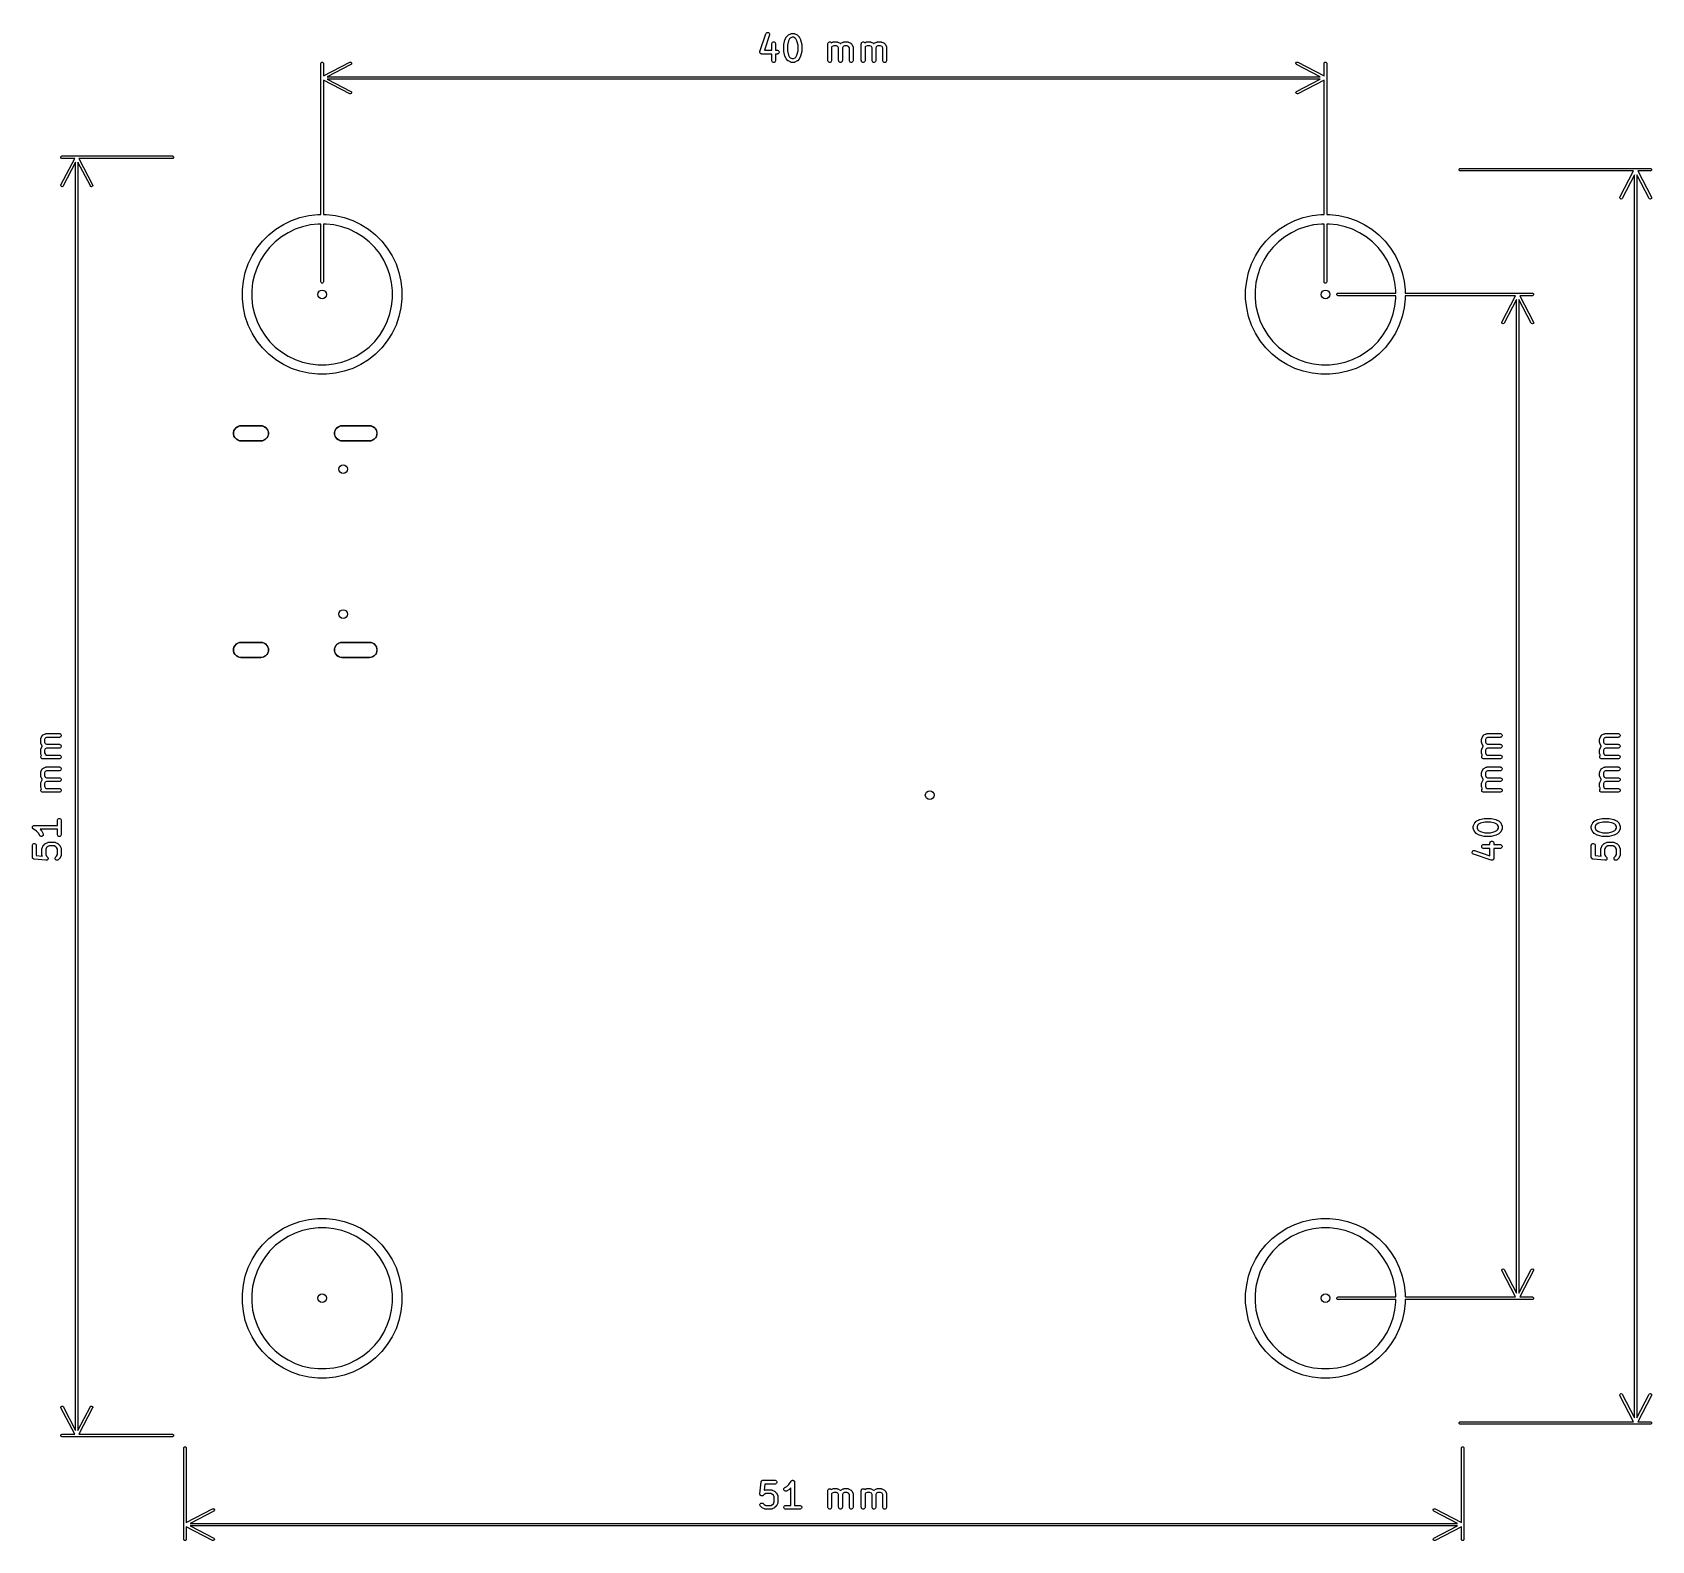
# Model space of a CAD drawing. Extents: x 4.57 to 7.12, y -5.03 to -2.67.
import ezdxf

# ---------------------------------------------------------------- set-up
doc = ezdxf.new("R2010")
doc.units = 0
doc.header["$MEASUREMENT"] = 0
doc.layers.add('BLACK', color=7, linetype='CONTINUOUS')

msp = doc.modelspace()

# ---------------------------------------------------------------- linework, layer by layer
at = {"layer": 'BLACK', "linetype": 'CONTINUOUS'}
for p, q in [((5.7146, -2.6953), (5.724, -2.6672)), ((5.7296, -2.6691), (5.7215, -2.6933)), ((5.724, -2.6672), (5.7242, -2.6667)), ((5.7242, -2.6667), (5.725, -2.6658)), ((5.725, -2.6658), (5.726, -2.6653)), ((5.726, -2.6653), (5.7272, -2.6652)), ((5.7272, -2.6652), (5.7282, -2.6656)), ((5.7282, -2.6656), (5.7291, -2.6663)), ((5.7291, -2.6663), (5.7296, -2.6673)), ((5.7296, -2.6673), (5.7297, -2.6685)), ((5.7297, -2.6685), (5.7296, -2.6691)), ((5.7566, -2.6717), (5.7584, -2.6698)), ((5.7584, -2.6698), (5.7587, -2.6696)), ((5.7587, -2.6696), (5.7587, -2.6695)), ((5.7587, -2.6695), (5.7588, -2.6695)), ((5.7588, -2.6695), (5.7589, -2.6694)), ((5.7589, -2.6694), (5.759, -2.6694)), ((5.759, -2.6694), (5.7592, -2.6692)), ((5.7592, -2.6692), (5.763, -2.6674)), ((5.763, -2.6674), (5.7635, -2.6671)), ((5.7635, -2.6671), (5.7636, -2.6671)), ((5.7636, -2.6671), (5.7637, -2.6671)), ((5.7637, -2.6671), (5.7643, -2.667)), ((5.7643, -2.667), (5.768, -2.667)), ((5.768, -2.667), (5.7686, -2.6671)), ((5.7686, -2.6671), (5.7687, -2.6671)), ((5.7687, -2.6671), (5.7688, -2.6671)), ((5.7688, -2.6671), (5.7694, -2.6674)), ((5.7694, -2.6674), (5.7731, -2.6692)), ((5.7731, -2.6692), (5.7734, -2.6694)), ((5.7734, -2.6694), (5.7734, -2.6694)), ((5.7734, -2.6694), (5.7735, -2.6695)), ((5.7735, -2.6695), (5.7736, -2.6695)), ((5.7736, -2.6695), (5.7736, -2.6696)), ((5.7736, -2.6696), (5.7739, -2.6698)), ((5.7739, -2.6698), (5.7757, -2.6717)), ((5.7145, -2.6956), (5.7146, -2.6953)), ((5.7145, -2.6957), (5.7145, -2.6956)), ((5.7145, -2.6959), (5.7145, -2.6957)), ((5.7145, -2.6957), (5.7145, -2.6957)), ((5.7145, -2.6963), (5.7145, -2.6959)), ((5.7145, -2.6968), (5.7145, -2.6963)), ((5.7215, -2.6933), (5.7332, -2.6933)), ((5.7332, -2.6831), (5.7333, -2.6825)), ((5.7332, -2.6933), (5.7332, -2.6831)), ((5.7333, -2.6825), (5.7337, -2.6815)), ((5.7337, -2.6815), (5.7345, -2.6807)), ((5.7345, -2.6807), (5.7356, -2.6802)), ((5.7356, -2.6802), (5.7367, -2.6802)), ((5.7367, -2.6802), (5.7378, -2.6807)), ((5.7378, -2.6807), (5.7386, -2.6815)), ((5.7386, -2.6815), (5.7391, -2.6825)), ((5.7391, -2.6825), (5.7391, -2.6831)), ((5.7391, -2.6831), (5.7391, -2.6933)), ((5.7391, -2.6933), (5.7418, -2.6933)), ((5.7418, -2.6933), (5.7424, -2.6933)), ((5.7424, -2.6933), (5.7434, -2.6938)), ((5.7434, -2.6938), (5.7442, -2.6946)), ((5.7442, -2.6946), (5.7447, -2.6957)), ((5.7447, -2.6957), (5.7447, -2.6968)), ((5.752, -2.6843), (5.7539, -2.6768)), ((5.752, -2.6844), (5.752, -2.6843)), ((5.752, -2.6846), (5.752, -2.6844)), ((5.752, -2.6844), (5.752, -2.6844)), ((5.752, -2.6848), (5.752, -2.6846)), ((5.752, -2.6849), (5.752, -2.6848)), ((5.752, -2.685), (5.752, -2.6849)), ((5.752, -2.6944), (5.752, -2.685)), ((5.752, -2.6945), (5.752, -2.6944)), ((5.752, -2.6947), (5.752, -2.6945)), ((5.752, -2.6945), (5.752, -2.6945)), ((5.752, -2.6949), (5.752, -2.6947)), ((5.752, -2.695), (5.752, -2.6949)), ((5.752, -2.6951), (5.752, -2.695)), ((5.7539, -2.7026), (5.752, -2.6951)), ((5.7539, -2.6767), (5.754, -2.6765)), ((5.7539, -2.6768), (5.7539, -2.6767)), ((5.7539, -2.6767), (5.7539, -2.6767)), ((5.754, -2.6765), (5.7541, -2.6762)), ((5.7541, -2.6762), (5.756, -2.6724)), ((5.7541, -2.6762), (5.7541, -2.6762)), ((5.7541, -2.6762), (5.7541, -2.6762)), ((5.756, -2.6724), (5.7562, -2.6722)), ((5.7562, -2.6721), (5.7563, -2.672)), ((5.7562, -2.6722), (5.7562, -2.6721)), ((5.7563, -2.672), (5.7563, -2.6719)), ((5.7563, -2.6719), (5.7564, -2.6719)), ((5.7564, -2.6719), (5.7566, -2.6717)), ((5.7596, -2.6785), (5.7579, -2.6854)), ((5.7579, -2.6854), (5.7579, -2.694)), ((5.7579, -2.694), (5.7596, -2.7008)), ((5.7611, -2.6755), (5.7596, -2.6785)), ((5.7623, -2.6743), (5.7611, -2.6755)), ((5.765, -2.6729), (5.7623, -2.6743)), ((5.7673, -2.6729), (5.765, -2.6729)), ((5.77, -2.6743), (5.7673, -2.6729)), ((5.7712, -2.6755), (5.77, -2.6743)), ((5.7727, -2.6785), (5.7712, -2.6755)), ((5.7745, -2.6854), (5.7727, -2.6785)), ((5.7727, -2.7008), (5.7745, -2.694)), ((5.7745, -2.694), (5.7745, -2.6854)), ((5.7757, -2.6717), (5.7759, -2.6719)), ((5.7759, -2.6719), (5.776, -2.6719)), ((5.776, -2.6719), (5.776, -2.672)), ((5.776, -2.672), (5.7761, -2.6721)), ((5.7761, -2.6721), (5.7761, -2.6722)), ((5.7761, -2.6722), (5.7763, -2.6724)), ((5.7763, -2.6724), (5.7782, -2.6762)), ((5.7782, -2.6762), (5.7782, -2.6762)), ((5.7782, -2.6762), (5.7782, -2.6762)), ((5.7782, -2.6762), (5.7783, -2.6765)), ((5.7783, -2.6765), (5.7784, -2.6767)), ((5.7784, -2.6767), (5.7784, -2.6767)), ((5.7784, -2.6767), (5.7784, -2.6768)), ((5.7784, -2.6768), (5.7803, -2.6843)), ((5.7803, -2.6951), (5.7784, -2.7026)), ((5.7803, -2.6843), (5.7803, -2.6844)), ((5.7803, -2.6844), (5.7803, -2.6844)), ((5.7803, -2.6844), (5.7803, -2.6846)), ((5.7803, -2.6846), (5.7804, -2.6848)), ((5.7804, -2.6848), (5.7803, -2.6849)), ((5.7803, -2.6849), (5.7804, -2.685)), ((5.7804, -2.6944), (5.7803, -2.6945)), ((5.7803, -2.6945), (5.7804, -2.6945)), ((5.7804, -2.6945), (5.7803, -2.6947)), ((5.7803, -2.6947), (5.7803, -2.6949)), ((5.7803, -2.6949), (5.7803, -2.695)), ((5.7803, -2.695), (5.7803, -2.6951)), ((5.7804, -2.685), (5.7804, -2.6944)), ((5.8213, -2.6831), (5.8214, -2.6825)), ((5.8213, -2.7094), (5.8213, -2.6831)), ((5.8214, -2.6825), (5.8218, -2.6815)), ((5.8218, -2.6815), (5.8226, -2.6807)), ((5.8226, -2.6807), (5.8237, -2.6802)), ((5.8237, -2.6802), (5.8249, -2.6802)), ((5.8249, -2.6802), (5.8259, -2.6807)), ((5.8259, -2.6807), (5.8267, -2.6814)), ((5.8267, -2.6814), (5.8286, -2.6805)), ((5.8279, -2.6874), (5.8272, -2.6881)), ((5.8272, -2.6881), (5.8272, -2.7094)), ((5.8306, -2.6861), (5.8279, -2.6874)), ((5.8286, -2.6805), (5.8291, -2.6803)), ((5.8291, -2.6803), (5.8292, -2.6803)), ((5.8292, -2.6803), (5.8293, -2.6802)), ((5.8293, -2.6802), (5.8299, -2.6802)), ((5.8299, -2.6802), (5.8355, -2.6802)), ((5.8348, -2.6861), (5.8306, -2.6861)), ((5.8371, -2.6872), (5.8348, -2.6861)), ((5.8355, -2.6802), (5.8361, -2.6802)), ((5.8361, -2.6802), (5.8362, -2.6803)), ((5.8362, -2.6803), (5.8363, -2.6803)), ((5.8363, -2.6803), (5.8368, -2.6805)), ((5.8368, -2.6805), (5.8406, -2.6823)), ((5.8382, -2.6894), (5.8371, -2.6872)), ((5.8382, -2.7094), (5.8382, -2.6894)), ((5.8406, -2.6823), (5.8407, -2.6824)), ((5.8407, -2.6824), (5.8407, -2.6824)), ((5.8407, -2.6824), (5.8408, -2.6825)), ((5.8408, -2.6825), (5.8411, -2.6827)), ((5.8411, -2.6827), (5.8411, -2.6827)), ((5.8411, -2.6827), (5.8412, -2.6827)), ((5.8412, -2.6827), (5.8415, -2.6825)), ((5.8415, -2.6825), (5.8416, -2.6824)), ((5.8416, -2.6824), (5.8417, -2.6823)), ((5.8416, -2.6824), (5.8416, -2.6824)), ((5.8417, -2.6823), (5.8455, -2.6805)), ((5.8452, -2.6872), (5.8441, -2.6894)), ((5.8441, -2.6894), (5.8441, -2.7094)), ((5.8475, -2.6861), (5.8452, -2.6872)), ((5.8455, -2.6805), (5.846, -2.6803)), ((5.846, -2.6803), (5.8461, -2.6803)), ((5.8461, -2.6803), (5.8462, -2.6802)), ((5.8462, -2.6802), (5.8468, -2.6802)), ((5.8468, -2.6802), (5.8524, -2.6802)), ((5.8517, -2.6861), (5.8475, -2.6861)), ((5.8539, -2.6872), (5.8517, -2.6861)), ((5.8524, -2.6802), (5.853, -2.6802)), ((5.853, -2.6802), (5.8531, -2.6803)), ((5.8531, -2.6803), (5.8532, -2.6803)), ((5.8532, -2.6803), (5.8537, -2.6805)), ((5.8537, -2.6805), (5.8575, -2.6823)), ((5.8551, -2.6894), (5.8539, -2.6872)), ((5.8551, -2.7094), (5.8551, -2.6894)), ((5.8575, -2.6823), (5.8576, -2.6824)), ((5.8576, -2.6824), (5.8576, -2.6824)), ((5.8576, -2.6824), (5.8577, -2.6825)), ((5.8577, -2.6825), (5.858, -2.6827)), ((5.858, -2.6827), (5.8582, -2.6829)), ((5.8582, -2.6829), (5.8585, -2.6832)), ((5.8585, -2.6832), (5.8587, -2.6835)), ((5.8587, -2.6835), (5.8587, -2.6835)), ((5.8587, -2.6835), (5.8587, -2.6836)), ((5.8587, -2.6836), (5.8588, -2.6837)), ((5.8588, -2.6837), (5.8607, -2.6874)), ((5.8607, -2.6874), (5.8609, -2.688)), ((5.8609, -2.688), (5.8609, -2.6881)), ((5.8609, -2.6881), (5.8609, -2.6882)), ((5.8609, -2.6882), (5.861, -2.6887)), ((5.861, -2.6887), (5.861, -2.7094)), ((5.8738, -2.6831), (5.8739, -2.6825)), ((5.8738, -2.7094), (5.8738, -2.6831)), ((5.8739, -2.6825), (5.8743, -2.6815)), ((5.8743, -2.6815), (5.8751, -2.6807)), ((5.8751, -2.6807), (5.8762, -2.6802)), ((5.8762, -2.6802), (5.8773, -2.6802)), ((5.8773, -2.6802), (5.8784, -2.6807)), ((5.8784, -2.6807), (5.8792, -2.6814)), ((5.8792, -2.6814), (5.8811, -2.6805)), ((5.8804, -2.6874), (5.8797, -2.6881)), ((5.8797, -2.6881), (5.8797, -2.7094)), ((5.8831, -2.6861), (5.8804, -2.6874)), ((5.8811, -2.6805), (5.8816, -2.6803)), ((5.8816, -2.6803), (5.8817, -2.6803)), ((5.8817, -2.6803), (5.8818, -2.6802)), ((5.8818, -2.6802), (5.8824, -2.6802)), ((5.8824, -2.6802), (5.888, -2.6802)), ((5.8873, -2.6861), (5.8831, -2.6861)), ((5.8896, -2.6872), (5.8873, -2.6861)), ((5.888, -2.6802), (5.8886, -2.6802)), ((5.8886, -2.6802), (5.8887, -2.6803)), ((5.8887, -2.6803), (5.8888, -2.6803)), ((5.8888, -2.6803), (5.8893, -2.6805)), ((5.8893, -2.6805), (5.8931, -2.6823)), ((5.8907, -2.6894), (5.8896, -2.6872)), ((5.8907, -2.7094), (5.8907, -2.6894)), ((5.8931, -2.6823), (5.8932, -2.6824)), ((5.8932, -2.6824), (5.8932, -2.6824)), ((5.8932, -2.6824), (5.8933, -2.6825)), ((5.8933, -2.6825), (5.8936, -2.6827)), ((5.8936, -2.6827), (5.8936, -2.6827)), ((5.8936, -2.6827), (5.8937, -2.6827)), ((5.8937, -2.6827), (5.894, -2.6825)), ((5.894, -2.6825), (5.8941, -2.6824)), ((5.8941, -2.6824), (5.8942, -2.6823)), ((5.8941, -2.6824), (5.8941, -2.6824)), ((5.8942, -2.6823), (5.8979, -2.6805)), ((5.8977, -2.6872), (5.8966, -2.6894)), ((5.8966, -2.6894), (5.8966, -2.7094)), ((5.9, -2.6861), (5.8977, -2.6872)), ((5.8979, -2.6805), (5.8985, -2.6803)), ((5.8985, -2.6803), (5.8986, -2.6803)), ((5.8986, -2.6803), (5.8987, -2.6802)), ((5.8987, -2.6802), (5.8993, -2.6802)), ((5.8993, -2.6802), (5.9049, -2.6802)), ((5.9042, -2.6861), (5.9, -2.6861)), ((5.9064, -2.6872), (5.9042, -2.6861)), ((5.9049, -2.6802), (5.9055, -2.6802)), ((5.9055, -2.6802), (5.9056, -2.6803)), ((5.9056, -2.6803), (5.9057, -2.6803)), ((5.9057, -2.6803), (5.9062, -2.6805)), ((5.9062, -2.6805), (5.91, -2.6823)), ((5.9076, -2.6894), (5.9064, -2.6872)), ((5.9076, -2.7094), (5.9076, -2.6894)), ((5.91, -2.6823), (5.9101, -2.6824)), ((5.9101, -2.6824), (5.9101, -2.6824)), ((5.9101, -2.6824), (5.9102, -2.6825)), ((5.9102, -2.6825), (5.9105, -2.6827)), ((5.9105, -2.6827), (5.9107, -2.6829)), ((5.9107, -2.6829), (5.911, -2.6832)), ((5.911, -2.6832), (5.9112, -2.6835)), ((5.9112, -2.6835), (5.9112, -2.6835)), ((5.9112, -2.6835), (5.9112, -2.6836)), ((5.9112, -2.6836), (5.9113, -2.6837)), ((5.9113, -2.6837), (5.9132, -2.6874)), ((5.9132, -2.6874), (5.9134, -2.688)), ((5.9134, -2.688), (5.9134, -2.6881)), ((5.9134, -2.6881), (5.9134, -2.6882)), ((5.9134, -2.6882), (5.9135, -2.6887)), ((5.9135, -2.6887), (5.9135, -2.7094)), ((5.0247, -2.7136), (5.0249, -2.7129)), ((5.0247, -2.9513), (5.0247, -2.7136)), ((5.0249, -2.7129), (5.026, -2.7118)), ((5.026, -2.7118), (5.0275, -2.7118)), ((5.0275, -2.7118), (5.0285, -2.7129)), ((5.0285, -2.7129), (5.0287, -2.7136)), ((5.0287, -2.7335), (5.0702, -2.7119)), ((5.0287, -2.7136), (5.0287, -2.7335)), ((5.072, -2.7154), (5.0348, -2.7348)), ((5.0702, -2.7119), (5.0709, -2.7117)), ((5.0709, -2.7117), (5.0723, -2.7121)), ((5.0726, -2.7149), (5.072, -2.7154)), ((5.0723, -2.7121), (5.073, -2.7135)), ((5.073, -2.7135), (5.0726, -2.7149)), ((5.7146, -2.6969), (5.7145, -2.6968)), ((5.7146, -2.697), (5.7146, -2.6969)), ((5.7148, -2.6974), (5.7146, -2.697)), ((5.715, -2.6979), (5.7148, -2.6974)), ((5.715, -2.698), (5.715, -2.6979)), ((5.7151, -2.698), (5.715, -2.698)), ((5.7154, -2.6984), (5.7151, -2.698)), ((5.7158, -2.6987), (5.7154, -2.6984)), ((5.7159, -2.6987), (5.7158, -2.6987)), ((5.716, -2.6988), (5.7159, -2.6987)), ((5.7164, -2.699), (5.716, -2.6988)), ((5.7168, -2.6991), (5.7164, -2.699)), ((5.717, -2.6992), (5.7168, -2.6991)), ((5.7171, -2.6992), (5.717, -2.6992)), ((5.717, -2.6992), (5.717, -2.6992)), ((5.7174, -2.6992), (5.7171, -2.6992)), ((5.7332, -2.6992), (5.7174, -2.6992)), ((5.7332, -2.7094), (5.7332, -2.6992)), ((5.7333, -2.7099), (5.7332, -2.7094)), ((5.7337, -2.711), (5.7333, -2.7099)), ((5.7345, -2.7118), (5.7337, -2.711)), ((5.7356, -2.7123), (5.7345, -2.7118)), ((5.7367, -2.7123), (5.7356, -2.7123)), ((5.7378, -2.7118), (5.7367, -2.7123)), ((5.7386, -2.711), (5.7378, -2.7118)), ((5.7391, -2.7099), (5.7386, -2.711)), ((5.7418, -2.6992), (5.7391, -2.6992)), ((5.7391, -2.6992), (5.7391, -2.7094)), ((5.7391, -2.7094), (5.7391, -2.7099)), ((5.7424, -2.6991), (5.7418, -2.6992)), ((5.7434, -2.6987), (5.7424, -2.6991)), ((5.7442, -2.6979), (5.7434, -2.6987)), ((5.7447, -2.6968), (5.7442, -2.6979)), ((5.754, -2.7029), (5.7539, -2.7026)), ((5.7539, -2.7026), (5.7539, -2.7026)), ((5.7539, -2.7026), (5.7539, -2.7026)), ((5.7541, -2.7031), (5.754, -2.7029)), ((5.7541, -2.7032), (5.7541, -2.7031)), ((5.7541, -2.7031), (5.7541, -2.7031)), ((5.756, -2.7069), (5.7541, -2.7032)), ((5.7562, -2.7072), (5.756, -2.7069)), ((5.7562, -2.7073), (5.7562, -2.7072)), ((5.7563, -2.7073), (5.7562, -2.7073)), ((5.7563, -2.7074), (5.7563, -2.7073)), ((5.7564, -2.7075), (5.7563, -2.7074)), ((5.7566, -2.7077), (5.7564, -2.7075)), ((5.7584, -2.7096), (5.7566, -2.7077)), ((5.7587, -2.7098), (5.7584, -2.7096)), ((5.7588, -2.7099), (5.7587, -2.7098)), ((5.7587, -2.7098), (5.7587, -2.7098)), ((5.7589, -2.7099), (5.7588, -2.7099)), ((5.759, -2.71), (5.7589, -2.7099)), ((5.7592, -2.7101), (5.759, -2.71)), ((5.763, -2.712), (5.7592, -2.7101)), ((5.7596, -2.7008), (5.7611, -2.7039)), ((5.7611, -2.7039), (5.7623, -2.7051)), ((5.7623, -2.7051), (5.765, -2.7064)), ((5.7635, -2.7122), (5.763, -2.712)), ((5.7636, -2.7122), (5.7635, -2.7122)), ((5.7637, -2.7123), (5.7636, -2.7122)), ((5.7643, -2.7123), (5.7637, -2.7123)), ((5.768, -2.7123), (5.7643, -2.7123)), ((5.765, -2.7064), (5.7673, -2.7064)), ((5.7673, -2.7064), (5.77, -2.7051)), ((5.7686, -2.7123), (5.768, -2.7123)), ((5.7687, -2.7122), (5.7686, -2.7123)), ((5.7688, -2.7122), (5.7687, -2.7122)), ((5.7694, -2.712), (5.7688, -2.7122)), ((5.7731, -2.7101), (5.7694, -2.712)), ((5.77, -2.7051), (5.7712, -2.7039)), ((5.7712, -2.7039), (5.7727, -2.7008)), ((5.7734, -2.71), (5.7731, -2.7101)), ((5.7735, -2.7099), (5.7734, -2.7099)), ((5.7734, -2.7099), (5.7734, -2.71)), ((5.7736, -2.7098), (5.7735, -2.7099)), ((5.7739, -2.7096), (5.7736, -2.7098)), ((5.7736, -2.7098), (5.7736, -2.7098)), ((5.7757, -2.7077), (5.7739, -2.7096)), ((5.7759, -2.7075), (5.7757, -2.7077)), ((5.776, -2.7074), (5.7759, -2.7075)), ((5.7761, -2.7073), (5.776, -2.7073)), ((5.776, -2.7073), (5.776, -2.7074)), ((5.7763, -2.7069), (5.7761, -2.7072)), ((5.7761, -2.7072), (5.7761, -2.7073)), ((5.7782, -2.7032), (5.7763, -2.7069)), ((5.7783, -2.7029), (5.7782, -2.7031)), ((5.7782, -2.7031), (5.7782, -2.7031)), ((5.7782, -2.7031), (5.7782, -2.7032)), ((5.7784, -2.7026), (5.7783, -2.7029)), ((5.7784, -2.7026), (5.7784, -2.7026)), ((5.7784, -2.7026), (5.7784, -2.7026)), ((5.8214, -2.7099), (5.8213, -2.7094)), ((5.8218, -2.711), (5.8214, -2.7099)), ((5.8226, -2.7118), (5.8218, -2.711)), ((5.8237, -2.7123), (5.8226, -2.7118)), ((5.8249, -2.7123), (5.8237, -2.7123)), ((5.8259, -2.7118), (5.8249, -2.7123)), ((5.8267, -2.711), (5.8259, -2.7118)), ((5.8272, -2.7099), (5.8267, -2.711)), ((5.8272, -2.7094), (5.8272, -2.7099)), ((5.8383, -2.7099), (5.8382, -2.7094)), ((5.8387, -2.711), (5.8383, -2.7099)), ((5.8395, -2.7118), (5.8387, -2.711)), ((5.8406, -2.7123), (5.8395, -2.7118)), ((5.8417, -2.7123), (5.8406, -2.7123)), ((5.8428, -2.7118), (5.8417, -2.7123)), ((5.8436, -2.711), (5.8428, -2.7118)), ((5.844, -2.7099), (5.8436, -2.711)), ((5.8441, -2.7094), (5.844, -2.7099)), ((5.8551, -2.7099), (5.8551, -2.7094)), ((5.8556, -2.711), (5.8551, -2.7099)), ((5.8564, -2.7118), (5.8556, -2.711)), ((5.8574, -2.7123), (5.8564, -2.7118)), ((5.8586, -2.7123), (5.8574, -2.7123)), ((5.8597, -2.7118), (5.8586, -2.7123)), ((5.8605, -2.711), (5.8597, -2.7118)), ((5.8609, -2.7099), (5.8605, -2.711)), ((5.861, -2.7094), (5.8609, -2.7099)), ((5.8739, -2.7099), (5.8738, -2.7094)), ((5.8743, -2.711), (5.8739, -2.7099)), ((5.8751, -2.7118), (5.8743, -2.711)), ((5.8762, -2.7123), (5.8751, -2.7118)), ((5.8773, -2.7123), (5.8762, -2.7123)), ((5.8784, -2.7118), (5.8773, -2.7123)), ((5.8792, -2.711), (5.8784, -2.7118)), ((5.8797, -2.7099), (5.8792, -2.711)), ((5.8797, -2.7094), (5.8797, -2.7099)), ((5.8907, -2.7099), (5.8907, -2.7094)), ((5.8912, -2.711), (5.8907, -2.7099)), ((5.892, -2.7118), (5.8912, -2.711)), ((5.8931, -2.7123), (5.892, -2.7118)), ((5.8942, -2.7123), (5.8931, -2.7123)), ((5.8953, -2.7118), (5.8942, -2.7123)), ((5.8961, -2.711), (5.8953, -2.7118)), ((5.8965, -2.7099), (5.8961, -2.711)), ((5.8966, -2.7094), (5.8965, -2.7099)), ((5.9076, -2.7099), (5.9076, -2.7094)), ((5.9081, -2.711), (5.9076, -2.7099)), ((5.9089, -2.7118), (5.9081, -2.711)), ((5.9099, -2.7123), (5.9089, -2.7118)), ((5.9111, -2.7123), (5.9099, -2.7123)), ((5.9122, -2.7118), (5.9111, -2.7123)), ((5.913, -2.711), (5.9122, -2.7118)), ((5.9134, -2.7099), (5.913, -2.711)), ((5.9135, -2.7094), (5.9134, -2.7099)), ((6.5568, -2.7135), (6.5575, -2.7121)), ((6.5572, -2.7149), (6.5568, -2.7135)), ((6.5578, -2.7154), (6.5572, -2.7149)), ((6.5575, -2.7121), (6.5589, -2.7117)), ((6.595, -2.7348), (6.5578, -2.7154)), ((6.5589, -2.7117), (6.5596, -2.7119)), ((6.5596, -2.7119), (6.6011, -2.7335)), ((6.6011, -2.7136), (6.6013, -2.7129)), ((6.6011, -2.7335), (6.6011, -2.7136)), ((6.6013, -2.7129), (6.6023, -2.7118)), ((6.6023, -2.7118), (6.6038, -2.7118)), ((6.6038, -2.7118), (6.6049, -2.7129)), ((6.6049, -2.7129), (6.6051, -2.7136)), ((6.6051, -2.7136), (6.6051, -2.9513)), ((5.0702, -2.7616), (5.0287, -2.74)), ((5.0287, -2.74), (5.0287, -2.9513)), ((5.0348, -2.7348), (6.595, -2.7348)), ((6.595, -2.7387), (5.0348, -2.7387)), ((5.0348, -2.7387), (5.072, -2.7581)), ((6.5578, -2.7581), (6.595, -2.7387)), ((6.6011, -2.74), (6.5596, -2.7616)), ((6.6011, -2.9513), (6.6011, -2.74)), ((5.0709, -2.7618), (5.0702, -2.7616)), ((5.0723, -2.7613), (5.0709, -2.7618)), ((5.072, -2.7581), (5.0726, -2.7586)), ((5.073, -2.76), (5.0723, -2.7613)), ((5.0726, -2.7586), (5.073, -2.76)), ((6.5568, -2.76), (6.5572, -2.7586)), ((6.5575, -2.7613), (6.5568, -2.76)), ((6.5572, -2.7586), (6.5578, -2.7581)), ((6.5589, -2.7618), (6.5575, -2.7613)), ((6.5596, -2.7616), (6.5589, -2.7618)), ((4.6162, -2.8604), (4.6173, -2.8593)), ((4.6162, -2.8619), (4.6162, -2.8604)), ((4.6173, -2.863), (4.6162, -2.8619)), ((4.6163, -2.9046), (4.6379, -2.8631)), ((4.6173, -2.8593), (4.618, -2.8592)), ((4.618, -2.8631), (4.6173, -2.863)), ((4.618, -2.8592), (4.7914, -2.8592)), ((4.6379, -2.8631), (4.618, -2.8631)), ((4.6392, -2.8692), (4.6198, -2.9064)), ((4.6392, -4.8607), (4.6392, -2.8692)), ((4.6625, -2.9064), (4.6431, -2.8692)), ((4.6431, -2.8692), (4.6431, -4.8607)), ((4.7914, -2.8631), (4.6444, -2.8631)), ((4.6444, -2.8631), (4.666, -2.9046)), ((4.7914, -2.8592), (4.7922, -2.8593)), ((4.7922, -2.863), (4.7914, -2.8631)), ((4.7922, -2.8593), (4.7933, -2.8604)), ((4.7933, -2.8619), (4.7922, -2.863)), ((4.7933, -2.8604), (4.7933, -2.8619)), ((6.8131, -2.8799), (6.8141, -2.8789)), ((6.8131, -2.8814), (6.8131, -2.8799)), ((6.8141, -2.8825), (6.8131, -2.8814)), ((6.8141, -2.8789), (6.8149, -2.8787)), ((6.8149, -2.8826), (6.8141, -2.8825)), ((6.8149, -2.8787), (7.1136, -2.8787)), ((7.0872, -2.8826), (6.8149, -2.8826)), ((7.0657, -2.9241), (7.0872, -2.8826)), ((7.0885, -2.8887), (7.0692, -2.9259)), ((7.0885, -4.8411), (7.0885, -2.8887)), ((7.1118, -2.9259), (7.0925, -2.8887)), ((7.0925, -2.8887), (7.0925, -4.8411)), ((7.1136, -2.8826), (7.0937, -2.8826)), ((7.0937, -2.8826), (7.1153, -2.9241)), ((7.1136, -2.8787), (7.1143, -2.8789)), ((7.1143, -2.8825), (7.1136, -2.8826)), ((7.1143, -2.8789), (7.1154, -2.8799)), ((7.1154, -2.8814), (7.1143, -2.8825)), ((7.1154, -2.8799), (7.1154, -2.8814)), ((4.6161, -2.9053), (4.6163, -2.9046)), ((4.6165, -2.9068), (4.6161, -2.9053)), ((4.6179, -2.9075), (4.6165, -2.9068)), ((4.6193, -2.907), (4.6179, -2.9075)), ((4.6198, -2.9064), (4.6193, -2.907)), ((4.6629, -2.907), (4.6625, -2.9064)), ((4.6644, -2.9075), (4.6629, -2.907)), ((4.6657, -2.9068), (4.6644, -2.9075)), ((4.6662, -2.9053), (4.6657, -2.9068)), ((4.666, -2.9046), (4.6662, -2.9053)), ((7.0654, -2.9248), (7.0657, -2.9241)), ((7.0659, -2.9263), (7.0654, -2.9248)), ((7.1155, -2.9248), (7.1151, -2.9263)), ((7.1153, -2.9241), (7.1155, -2.9248)), ((7.0672, -2.927), (7.0659, -2.9263)), ((7.0687, -2.9265), (7.0672, -2.927)), ((7.0692, -2.9259), (7.0687, -2.9265)), ((7.1123, -2.9265), (7.1118, -2.9259)), ((7.1138, -2.927), (7.1123, -2.9265)), ((7.1151, -2.9263), (7.1138, -2.927)), ((4.943, -2.9831), (4.954, -2.9743)), ((4.954, -2.9743), (4.966, -2.9668)), ((4.966, -2.9668), (4.9786, -2.9607)), ((4.9843, -2.9744), (4.9731, -2.9798)), ((4.9786, -2.9607), (4.9919, -2.956)), ((4.996, -2.9703), (4.9843, -2.9744)), ((4.9919, -2.956), (5.0057, -2.9529)), ((5.0082, -2.9675), (4.996, -2.9703)), ((5.0057, -2.9529), (5.0197, -2.9513)), ((5.0205, -2.9661), (5.0082, -2.9675)), ((5.0197, -2.9513), (5.0247, -2.9513)), ((5.0247, -2.9661), (5.0205, -2.9661)), ((5.0247, -3.057), (5.0247, -2.9661)), ((5.0287, -2.9513), (5.0338, -2.9513)), ((5.0329, -2.9661), (5.0287, -2.9661)), ((5.0287, -2.9661), (5.0287, -3.057)), ((5.0453, -2.9675), (5.0329, -2.9661)), ((5.0338, -2.9513), (5.0478, -2.9529)), ((5.0574, -2.9703), (5.0453, -2.9675)), ((5.0478, -2.9529), (5.0615, -2.956)), ((5.0691, -2.9744), (5.0574, -2.9703)), ((5.0615, -2.956), (5.0748, -2.9607)), ((5.0803, -2.9798), (5.0691, -2.9744)), ((5.0748, -2.9607), (5.0875, -2.9668)), ((5.0875, -2.9668), (5.0994, -2.9743)), ((5.0994, -2.9743), (5.1104, -2.9831)), ((6.5194, -2.9831), (6.5304, -2.9743)), ((6.5304, -2.9743), (6.5423, -2.9668)), ((6.5423, -2.9668), (6.555, -2.9607)), ((6.5607, -2.9744), (6.5495, -2.9798)), ((6.555, -2.9607), (6.5683, -2.956)), ((6.5724, -2.9703), (6.5607, -2.9744)), ((6.5683, -2.956), (6.5821, -2.9529)), ((6.5845, -2.9675), (6.5724, -2.9703)), ((6.5821, -2.9529), (6.596, -2.9513)), ((6.5969, -2.9661), (6.5845, -2.9675)), ((6.596, -2.9513), (6.6011, -2.9513)), ((6.6011, -2.9661), (6.5969, -2.9661)), ((6.6011, -3.057), (6.6011, -2.9661)), ((6.6051, -2.9513), (6.6101, -2.9513)), ((6.6093, -2.9661), (6.6051, -2.9661)), ((6.6051, -2.9661), (6.6051, -3.057)), ((6.6216, -2.9675), (6.6093, -2.9661)), ((6.6101, -2.9513), (6.6241, -2.9529)), ((6.6338, -2.9703), (6.6216, -2.9675)), ((6.6241, -2.9529), (6.6379, -2.956)), ((6.6455, -2.9744), (6.6338, -2.9703)), ((6.6379, -2.956), (6.6512, -2.9607)), ((6.6567, -2.9798), (6.6455, -2.9744)), ((6.6512, -2.9607), (6.6638, -2.9668)), ((6.6638, -2.9668), (6.6758, -2.9743)), ((6.6758, -2.9743), (6.6868, -2.9831)), ((4.9243, -3.0041), (4.9331, -2.993)), ((4.9331, -2.993), (4.943, -2.9831)), ((4.9529, -2.9941), (4.9441, -3.0029)), ((4.9626, -2.9864), (4.9529, -2.9941)), ((4.9731, -2.9798), (4.9626, -2.9864)), ((5.0908, -2.9864), (5.0803, -2.9798)), ((5.1005, -2.9941), (5.0908, -2.9864)), ((5.1093, -3.0029), (5.1005, -2.9941)), ((5.1104, -2.9831), (5.1204, -2.993)), ((5.1204, -2.993), (5.1291, -3.0041)), ((6.5007, -3.0041), (6.5094, -2.993)), ((6.5094, -2.993), (6.5194, -2.9831)), ((6.5293, -2.9941), (6.5205, -3.0029)), ((6.539, -2.9864), (6.5293, -2.9941)), ((6.5495, -2.9798), (6.539, -2.9864)), ((6.6672, -2.9864), (6.6567, -2.9798)), ((6.6769, -2.9941), (6.6672, -2.9864)), ((6.6857, -3.0029), (6.6769, -2.9941)), ((6.6868, -2.9831), (6.6967, -2.993)), ((6.6967, -2.993), (6.7055, -3.0041)), ((4.9107, -3.0287), (4.9168, -3.016)), ((4.9168, -3.016), (4.9243, -3.0041)), ((4.9298, -3.0231), (4.9244, -3.0343)), ((4.9364, -3.0126), (4.9298, -3.0231)), ((4.9441, -3.0029), (4.9364, -3.0126)), ((5.1171, -3.0126), (5.1093, -3.0029)), ((5.1237, -3.0231), (5.1171, -3.0126)), ((5.1291, -3.0343), (5.1237, -3.0231)), ((5.1291, -3.0041), (5.1366, -3.016)), ((5.1366, -3.016), (5.1428, -3.0287)), ((6.4871, -3.0287), (6.4932, -3.016)), ((6.4932, -3.016), (6.5007, -3.0041)), ((6.5061, -3.0231), (6.5007, -3.0343)), ((6.5127, -3.0126), (6.5061, -3.0231)), ((6.5205, -3.0029), (6.5127, -3.0126)), ((6.6934, -3.0126), (6.6857, -3.0029)), ((6.7, -3.0231), (6.6934, -3.0126)), ((6.7054, -3.0343), (6.7, -3.0231)), ((6.7055, -3.0041), (6.713, -3.016)), ((6.713, -3.016), (6.7191, -3.0287)), ((4.9029, -3.0557), (4.906, -3.042)), ((4.906, -3.042), (4.9107, -3.0287)), ((4.9203, -3.0461), (4.9175, -3.0582)), ((4.9244, -3.0343), (4.9203, -3.0461)), ((5.1332, -3.0461), (5.1291, -3.0343)), ((5.1359, -3.0582), (5.1332, -3.0461)), ((5.1428, -3.0287), (5.1474, -3.042)), ((5.1474, -3.042), (5.1505, -3.0557)), ((6.4793, -3.0557), (6.4824, -3.042)), ((6.4824, -3.042), (6.4871, -3.0287)), ((6.4966, -3.0461), (6.4939, -3.0582)), ((6.5007, -3.0343), (6.4966, -3.0461)), ((6.7095, -3.0461), (6.7054, -3.0343)), ((6.7123, -3.0582), (6.7095, -3.0461)), ((6.7191, -3.0287), (6.7238, -3.042)), ((6.7238, -3.042), (6.7269, -3.0557)), ((4.9013, -3.0697), (4.9029, -3.0557)), ((4.9013, -3.0705), (4.9013, -3.0697)), ((4.9013, -3.0838), (4.9013, -3.0705)), ((4.9175, -3.0582), (4.9161, -3.0705)), ((4.9161, -3.0705), (4.9161, -3.0829)), ((5.0249, -3.0578), (5.0247, -3.057)), ((5.026, -3.0589), (5.0249, -3.0578)), ((5.0275, -3.0589), (5.026, -3.0589)), ((5.0285, -3.0578), (5.0275, -3.0589)), ((5.0287, -3.057), (5.0285, -3.0578)), ((5.1373, -3.0705), (5.1359, -3.0582)), ((5.1373, -3.0829), (5.1373, -3.0705)), ((5.1505, -3.0557), (5.1521, -3.0697)), ((5.1521, -3.0697), (5.1521, -3.0838)), ((6.4777, -3.0697), (6.4793, -3.0557)), ((6.4777, -3.0705), (6.4777, -3.0697)), ((6.4777, -3.0838), (6.4777, -3.0705)), ((6.4939, -3.0582), (6.4925, -3.0705)), ((6.4925, -3.0705), (6.4925, -3.0829)), ((6.6013, -3.0578), (6.6011, -3.057)), ((6.6023, -3.0589), (6.6013, -3.0578)), ((6.6038, -3.0589), (6.6023, -3.0589)), ((6.6049, -3.0578), (6.6038, -3.0589)), ((6.6051, -3.057), (6.6049, -3.0578)), ((6.621, -3.076), (6.622, -3.0749)), ((6.621, -3.0775), (6.621, -3.076)), ((6.622, -3.0786), (6.621, -3.0775)), ((6.622, -3.0749), (6.6228, -3.0748)), ((6.6228, -3.0748), (6.7137, -3.0748)), ((6.7137, -3.0705), (6.7123, -3.0582)), ((6.7137, -3.0748), (6.7137, -3.0705)), ((6.7269, -3.0557), (6.7285, -3.0697)), ((6.7285, -3.0697), (6.7285, -3.0748)), ((6.7285, -3.0748), (6.9282, -3.0748)), ((6.9282, -3.0748), (6.9289, -3.0749)), ((6.9289, -3.0749), (6.93, -3.076)), ((6.93, -3.0775), (6.9289, -3.0786)), ((6.93, -3.076), (6.93, -3.0775)), ((4.9029, -3.0978), (4.9013, -3.0838)), ((4.906, -3.1115), (4.9029, -3.0978)), ((4.9161, -3.0829), (4.9175, -3.0953)), ((4.9175, -3.0953), (4.9203, -3.1074)), ((5.1332, -3.1074), (5.1359, -3.0953)), ((5.1359, -3.0953), (5.1373, -3.0829)), ((5.1505, -3.0978), (5.1474, -3.1115)), ((5.1521, -3.0838), (5.1505, -3.0978)), ((6.4793, -3.0978), (6.4777, -3.0838)), ((6.4824, -3.1115), (6.4793, -3.0978)), ((6.4925, -3.0829), (6.4939, -3.0953)), ((6.4939, -3.0953), (6.4966, -3.1074)), ((6.6228, -3.0787), (6.622, -3.0786)), ((6.7137, -3.0787), (6.6228, -3.0787)), ((6.7095, -3.1074), (6.7123, -3.0953)), ((6.7123, -3.0953), (6.7137, -3.0829)), ((6.7137, -3.0829), (6.7137, -3.0787)), ((6.7269, -3.0978), (6.7238, -3.1115)), ((6.7285, -3.0838), (6.7269, -3.0978)), ((6.9018, -3.0787), (6.7285, -3.0787)), ((6.7285, -3.0787), (6.7285, -3.0838)), ((6.8803, -3.1202), (6.9018, -3.0787)), ((6.9031, -3.0848), (6.8837, -3.122)), ((6.9031, -4.6451), (6.9031, -3.0848)), ((6.9264, -3.122), (6.9071, -3.0848)), ((6.9071, -3.0848), (6.9071, -4.6451)), ((6.9282, -3.0787), (6.9083, -3.0787)), ((6.9083, -3.0787), (6.9299, -3.1202)), ((6.9289, -3.0786), (6.9282, -3.0787)), ((4.9107, -3.1248), (4.906, -3.1115)), ((4.9168, -3.1375), (4.9107, -3.1248)), ((4.9203, -3.1074), (4.9244, -3.1191)), ((4.9244, -3.1191), (4.9298, -3.1303)), ((5.1237, -3.1303), (5.1291, -3.1191)), ((5.1291, -3.1191), (5.1332, -3.1074)), ((5.1428, -3.1248), (5.1366, -3.1375)), ((5.1474, -3.1115), (5.1428, -3.1248)), ((6.4871, -3.1248), (6.4824, -3.1115)), ((6.4932, -3.1375), (6.4871, -3.1248)), ((6.4966, -3.1074), (6.5007, -3.1191)), ((6.5007, -3.1191), (6.5061, -3.1303)), ((6.7, -3.1303), (6.7054, -3.1191)), ((6.7054, -3.1191), (6.7095, -3.1074)), ((6.7191, -3.1248), (6.713, -3.1375)), ((6.7238, -3.1115), (6.7191, -3.1248)), ((6.88, -3.1209), (6.8803, -3.1202)), ((6.8805, -3.1223), (6.88, -3.1209)), ((6.8818, -3.123), (6.8805, -3.1223)), ((6.8833, -3.1226), (6.8818, -3.123)), ((6.8837, -3.122), (6.8833, -3.1226)), ((6.9269, -3.1226), (6.9264, -3.122)), ((6.9283, -3.123), (6.9269, -3.1226)), ((6.9297, -3.1223), (6.9283, -3.123)), ((6.9301, -3.1209), (6.9297, -3.1223)), ((6.9299, -3.1202), (6.9301, -3.1209)), ((4.9243, -3.1494), (4.9168, -3.1375)), ((4.9331, -3.1604), (4.9243, -3.1494)), ((4.9298, -3.1303), (4.9364, -3.1408)), ((4.9364, -3.1408), (4.9441, -3.1505)), ((4.9441, -3.1505), (4.9529, -3.1593)), ((5.1005, -3.1593), (5.1093, -3.1505)), ((5.1093, -3.1505), (5.1171, -3.1408)), ((5.1171, -3.1408), (5.1237, -3.1303)), ((5.1291, -3.1494), (5.1204, -3.1604)), ((5.1366, -3.1375), (5.1291, -3.1494)), ((6.5007, -3.1494), (6.4932, -3.1375)), ((6.5094, -3.1604), (6.5007, -3.1494)), ((6.5061, -3.1303), (6.5127, -3.1408)), ((6.5127, -3.1408), (6.5205, -3.1505)), ((6.5205, -3.1505), (6.5293, -3.1593)), ((6.6769, -3.1593), (6.6857, -3.1505)), ((6.6857, -3.1505), (6.6934, -3.1408)), ((6.6934, -3.1408), (6.7, -3.1303)), ((6.7055, -3.1494), (6.6967, -3.1604)), ((6.713, -3.1375), (6.7055, -3.1494)), ((4.943, -3.1704), (4.9331, -3.1604)), ((4.954, -3.1792), (4.943, -3.1704)), ((4.9529, -3.1593), (4.9626, -3.1671)), ((4.966, -3.1867), (4.954, -3.1792)), ((4.9626, -3.1671), (4.9731, -3.1737)), ((4.9731, -3.1737), (4.9843, -3.1791)), ((4.9843, -3.1791), (4.996, -3.1832)), ((5.0574, -3.1832), (5.0691, -3.1791)), ((5.0691, -3.1791), (5.0803, -3.1737)), ((5.0803, -3.1737), (5.0908, -3.1671)), ((5.0994, -3.1792), (5.0875, -3.1867)), ((5.0908, -3.1671), (5.1005, -3.1593)), ((5.1104, -3.1704), (5.0994, -3.1792)), ((5.1204, -3.1604), (5.1104, -3.1704)), ((6.5194, -3.1704), (6.5094, -3.1604)), ((6.5304, -3.1792), (6.5194, -3.1704)), ((6.5293, -3.1593), (6.539, -3.1671)), ((6.5423, -3.1867), (6.5304, -3.1792)), ((6.539, -3.1671), (6.5495, -3.1737)), ((6.5495, -3.1737), (6.5607, -3.1791)), ((6.5607, -3.1791), (6.5724, -3.1832)), ((6.6338, -3.1832), (6.6455, -3.1791)), ((6.6455, -3.1791), (6.6567, -3.1737)), ((6.6567, -3.1737), (6.6672, -3.1671)), ((6.6758, -3.1792), (6.6638, -3.1867)), ((6.6672, -3.1671), (6.6769, -3.1593)), ((6.6868, -3.1704), (6.6758, -3.1792)), ((6.6967, -3.1604), (6.6868, -3.1704)), ((4.9786, -3.1928), (4.966, -3.1867)), ((4.9919, -3.1974), (4.9786, -3.1928)), ((5.0057, -3.2006), (4.9919, -3.1974)), ((4.996, -3.1832), (5.0082, -3.1859)), ((5.0197, -3.2021), (5.0057, -3.2006)), ((5.0082, -3.1859), (5.0205, -3.1873)), ((5.0338, -3.2021), (5.0197, -3.2021)), ((5.0205, -3.1873), (5.0329, -3.1873)), ((5.0329, -3.1873), (5.0453, -3.1859)), ((5.0478, -3.2006), (5.0338, -3.2021)), ((5.0453, -3.1859), (5.0574, -3.1832)), ((5.0615, -3.1974), (5.0478, -3.2006)), ((5.0748, -3.1928), (5.0615, -3.1974)), ((5.0875, -3.1867), (5.0748, -3.1928)), ((6.555, -3.1928), (6.5423, -3.1867)), ((6.5683, -3.1974), (6.555, -3.1928)), ((6.5821, -3.2006), (6.5683, -3.1974)), ((6.5724, -3.1832), (6.5845, -3.1859)), ((6.596, -3.2021), (6.5821, -3.2006)), ((6.5845, -3.1859), (6.5969, -3.1873)), ((6.6101, -3.2021), (6.596, -3.2021)), ((6.5969, -3.1873), (6.6093, -3.1873)), ((6.6093, -3.1873), (6.6216, -3.1859)), ((6.6241, -3.2006), (6.6101, -3.2021)), ((6.6216, -3.1859), (6.6338, -3.1832)), ((6.6379, -3.1974), (6.6241, -3.2006)), ((6.6512, -3.1928), (6.6379, -3.1974)), ((6.6638, -3.1867), (6.6512, -3.1928)), ((4.8874, -3.2933), (4.8882, -3.2903)), ((4.8874, -3.2964), (4.8874, -3.2933)), ((4.8882, -3.2994), (4.8874, -3.2964)), ((4.8882, -3.2903), (4.8898, -3.2877)), ((4.8898, -3.302), (4.8882, -3.2994)), ((4.8898, -3.2877), (4.892, -3.2855)), ((4.892, -3.3042), (4.8898, -3.302)), ((4.892, -3.2855), (4.8946, -3.2839)), ((4.8946, -3.3058), (4.892, -3.3042)), ((4.8946, -3.2839), (4.8976, -3.2831)), ((4.8976, -3.3066), (4.8946, -3.3058)), ((4.8976, -3.2831), (4.8992, -3.283)), ((4.8992, -3.3067), (4.8976, -3.3066)), ((4.8992, -3.283), (4.9306, -3.283)), ((4.9306, -3.283), (4.8992, -3.283)), ((4.9306, -3.3067), (4.8992, -3.3067)), ((4.8992, -3.3067), (4.9306, -3.3067)), ((4.9306, -3.283), (4.9322, -3.2831)), ((4.9322, -3.3066), (4.9306, -3.3067)), ((4.9322, -3.2831), (4.9352, -3.2839)), ((4.9352, -3.3058), (4.9322, -3.3066)), ((4.9352, -3.2839), (4.9378, -3.2855)), ((4.9378, -3.3042), (4.9352, -3.3058)), ((4.9378, -3.2855), (4.94, -3.2877)), ((4.94, -3.302), (4.9378, -3.3042)), ((4.94, -3.2877), (4.9416, -3.2903)), ((4.9416, -3.2994), (4.94, -3.302)), ((4.9416, -3.2903), (4.9424, -3.2933)), ((4.9424, -3.2964), (4.9416, -3.2994)), ((4.9424, -3.2933), (4.9424, -3.2964)), ((5.0461, -3.2933), (5.0469, -3.2903)), ((5.0461, -3.2964), (5.0461, -3.2933)), ((5.0469, -3.2994), (5.0461, -3.2964)), ((5.0469, -3.2903), (5.0484, -3.2877)), ((5.0484, -3.302), (5.0469, -3.2994)), ((5.0484, -3.2877), (5.0506, -3.2855)), ((5.0506, -3.3042), (5.0484, -3.302)), ((5.0506, -3.2855), (5.0533, -3.2839)), ((5.0533, -3.3058), (5.0506, -3.3042)), ((5.0533, -3.2839), (5.0563, -3.2831)), ((5.0563, -3.3066), (5.0533, -3.3058)), ((5.0563, -3.2831), (5.0578, -3.283)), ((5.0578, -3.3067), (5.0563, -3.3066)), ((5.0578, -3.283), (5.1011, -3.283)), ((5.1011, -3.283), (5.0578, -3.283)), ((5.1011, -3.3067), (5.0578, -3.3067)), ((5.0578, -3.3067), (5.1011, -3.3067)), ((5.1011, -3.283), (5.1027, -3.2831)), ((5.1027, -3.3066), (5.1011, -3.3067)), ((5.1027, -3.2831), (5.1056, -3.2839)), ((5.1056, -3.3058), (5.1027, -3.3066)), ((5.1056, -3.2839), (5.1083, -3.2855)), ((5.1083, -3.3042), (5.1056, -3.3058)), ((5.1083, -3.2855), (5.1105, -3.2877)), ((5.1105, -3.302), (5.1083, -3.3042)), ((5.1105, -3.2877), (5.112, -3.2903)), ((5.112, -3.2994), (5.1105, -3.302)), ((5.112, -3.2903), (5.1128, -3.2933)), ((5.1128, -3.2964), (5.112, -3.2994)), ((5.1128, -3.2933), (5.1128, -3.2964)), ((4.8874, -3.6335), (4.8882, -3.6305)), ((4.8874, -3.6365), (4.8874, -3.6335)), ((4.8882, -3.6395), (4.8874, -3.6365)), ((4.8882, -3.6305), (4.8898, -3.6278)), ((4.8898, -3.6278), (4.892, -3.6256)), ((4.892, -3.6256), (4.8946, -3.6241)), ((4.8946, -3.6241), (4.8976, -3.6233)), ((4.8976, -3.6233), (4.8992, -3.6232)), ((4.8992, -3.6232), (4.9306, -3.6232)), ((4.9306, -3.6232), (4.8992, -3.6232)), ((4.9306, -3.6232), (4.9322, -3.6233)), ((4.9322, -3.6233), (4.9352, -3.6241)), ((4.9352, -3.6241), (4.9378, -3.6256)), ((4.9378, -3.6256), (4.94, -3.6278)), ((4.94, -3.6278), (4.9416, -3.6305)), ((4.9416, -3.6305), (4.9424, -3.6335)), ((4.9424, -3.6365), (4.9416, -3.6395)), ((4.9424, -3.6335), (4.9424, -3.6365)), ((5.0461, -3.6335), (5.0469, -3.6305)), ((5.0461, -3.6365), (5.0461, -3.6335)), ((5.0469, -3.6395), (5.0461, -3.6365)), ((5.0469, -3.6305), (5.0484, -3.6278)), ((5.0484, -3.6278), (5.0506, -3.6256)), ((5.0506, -3.6256), (5.0533, -3.6241)), ((5.0533, -3.6241), (5.0563, -3.6233)), ((5.0563, -3.6233), (5.0578, -3.6232)), ((5.0578, -3.6232), (5.1011, -3.6232)), ((5.1011, -3.6232), (5.0578, -3.6232)), ((5.1011, -3.6232), (5.1027, -3.6233)), ((5.1027, -3.6233), (5.1056, -3.6241)), ((5.1056, -3.6241), (5.1083, -3.6256)), ((5.1083, -3.6256), (5.1105, -3.6278)), ((5.1105, -3.6278), (5.112, -3.6305)), ((5.112, -3.6305), (5.1128, -3.6335)), ((5.1128, -3.6365), (5.112, -3.6395)), ((5.1128, -3.6335), (5.1128, -3.6365)), ((4.8898, -3.6422), (4.8882, -3.6395)), ((4.892, -3.6444), (4.8898, -3.6422)), ((4.8946, -3.6459), (4.892, -3.6444)), ((4.8976, -3.6467), (4.8946, -3.6459)), ((4.8992, -3.6468), (4.8976, -3.6467)), ((4.9306, -3.6468), (4.8992, -3.6468)), ((4.8992, -3.6468), (4.9306, -3.6468)), ((4.9322, -3.6467), (4.9306, -3.6468)), ((4.9352, -3.6459), (4.9322, -3.6467)), ((4.9378, -3.6444), (4.9352, -3.6459)), ((4.94, -3.6422), (4.9378, -3.6444)), ((4.9416, -3.6395), (4.94, -3.6422)), ((5.0484, -3.6422), (5.0469, -3.6395)), ((5.0506, -3.6444), (5.0484, -3.6422)), ((5.0533, -3.6459), (5.0506, -3.6444)), ((5.0563, -3.6467), (5.0533, -3.6459)), ((5.0578, -3.6468), (5.0563, -3.6467)), ((5.1011, -3.6468), (5.0578, -3.6468)), ((5.0578, -3.6468), (5.1011, -3.6468)), ((5.1027, -3.6467), (5.1011, -3.6468)), ((5.1056, -3.6459), (5.1027, -3.6467)), ((5.1083, -3.6444), (5.1056, -3.6459)), ((5.1105, -3.6422), (5.1083, -3.6444)), ((5.112, -3.6395), (5.1105, -3.6422)), ((4.5846, -3.7744), (4.5847, -3.7743)), ((4.5846, -3.7749), (4.5846, -3.7744)), ((4.5846, -3.7806), (4.5846, -3.7749)), ((4.5846, -3.7811), (4.5846, -3.7806)), ((4.5847, -3.7812), (4.5846, -3.7811)), ((4.5847, -3.7742), (4.5849, -3.7736)), ((4.5847, -3.7743), (4.5847, -3.7742)), ((4.5847, -3.7813), (4.5847, -3.7812)), ((4.5849, -3.7819), (4.5847, -3.7813)), ((4.5847, -3.791), (4.5849, -3.7905)), ((4.5849, -3.7736), (4.5867, -3.7699)), ((4.5867, -3.7856), (4.5849, -3.7819)), ((4.5849, -3.7905), (4.5867, -3.7867)), ((4.5867, -3.7699), (4.5868, -3.7698)), ((4.5868, -3.7857), (4.5867, -3.7856)), ((4.5867, -3.7867), (4.5868, -3.7866)), ((4.5868, -3.7698), (4.5868, -3.7697)), ((4.5868, -3.7697), (4.5869, -3.7697)), ((4.5868, -3.7858), (4.5868, -3.7857)), ((4.5869, -3.7858), (4.5868, -3.7858)), ((4.5868, -3.7866), (4.5869, -3.7865)), ((4.5868, -3.7866), (4.5868, -3.7866)), ((4.5869, -3.7697), (4.587, -3.7694)), ((4.587, -3.7861), (4.5869, -3.7858)), ((4.5869, -3.7865), (4.587, -3.7862)), ((4.587, -3.7694), (4.5873, -3.7691)), ((4.5871, -3.7862), (4.587, -3.7861)), ((4.587, -3.7862), (4.5871, -3.7862)), ((4.5873, -3.7691), (4.5876, -3.7689)), ((4.5876, -3.7689), (4.5879, -3.7687)), ((4.5879, -3.7687), (4.5879, -3.7686)), ((4.5879, -3.7686), (4.588, -3.7686)), ((4.588, -3.7686), (4.5881, -3.7685)), ((4.5881, -3.7685), (4.5918, -3.7667)), ((4.5916, -3.7734), (4.5905, -3.7756)), ((4.5905, -3.7756), (4.5905, -3.7799)), ((4.5905, -3.7799), (4.5916, -3.7821)), ((4.5916, -3.7903), (4.5905, -3.7925)), ((4.5938, -3.7723), (4.5916, -3.7734)), ((4.5916, -3.7821), (4.5938, -3.7832)), ((4.5938, -3.7891), (4.5916, -3.7903)), ((4.5918, -3.7667), (4.5924, -3.7665)), ((4.5924, -3.7665), (4.5925, -3.7665)), ((4.5925, -3.7665), (4.5926, -3.7664)), ((4.5926, -3.7664), (4.5931, -3.7664)), ((4.5931, -3.7664), (4.6138, -3.7664)), ((4.6138, -3.7723), (4.5938, -3.7723)), ((4.5938, -3.7832), (4.6138, -3.7832)), ((4.6138, -3.7891), (4.5938, -3.7891)), ((4.6138, -3.7664), (4.6143, -3.7664)), ((4.6143, -3.7722), (4.6138, -3.7723)), ((4.6138, -3.7832), (4.6143, -3.7833)), ((4.6143, -3.7891), (4.6138, -3.7891)), ((4.6143, -3.7664), (4.6154, -3.7669)), ((4.6154, -3.7718), (4.6143, -3.7722)), ((4.6143, -3.7833), (4.6154, -3.7837)), ((4.6154, -3.7886), (4.6143, -3.7891)), ((4.6154, -3.7669), (4.6162, -3.7677)), ((4.6162, -3.7709), (4.6154, -3.7718)), ((4.6154, -3.7837), (4.6162, -3.7845)), ((4.6162, -3.7878), (4.6154, -3.7886)), ((4.6162, -3.7677), (4.6166, -3.7687)), ((4.6166, -3.7699), (4.6162, -3.7709)), ((4.6162, -3.7845), (4.6166, -3.7856)), ((4.6166, -3.7868), (4.6162, -3.7878)), ((4.6166, -3.7687), (4.6166, -3.7699)), ((4.6166, -3.7856), (4.6166, -3.7868)), ((6.8485, -3.7749), (6.8486, -3.7744)), ((6.8485, -3.7806), (6.8485, -3.7749)), ((6.8486, -3.7811), (6.8485, -3.7806)), ((6.8486, -3.7742), (6.8488, -3.7736)), ((6.8486, -3.7743), (6.8486, -3.7742)), ((6.8486, -3.7744), (6.8486, -3.7743)), ((6.8486, -3.7812), (6.8486, -3.7811)), ((6.8486, -3.7813), (6.8486, -3.7812)), ((6.8488, -3.7819), (6.8486, -3.7813)), ((6.8486, -3.791), (6.8488, -3.7905)), ((6.8488, -3.7736), (6.8507, -3.7699)), ((6.8507, -3.7856), (6.8488, -3.7819)), ((6.8488, -3.7905), (6.8507, -3.7867)), ((6.8507, -3.7699), (6.8508, -3.7698)), ((6.8508, -3.7857), (6.8507, -3.7856)), ((6.8507, -3.7867), (6.8508, -3.7866)), ((6.8508, -3.7697), (6.851, -3.7694)), ((6.8508, -3.7698), (6.8508, -3.7697)), ((6.8508, -3.7697), (6.8508, -3.7697)), ((6.8508, -3.7858), (6.8508, -3.7857)), ((6.851, -3.7861), (6.8508, -3.7858)), ((6.8508, -3.7858), (6.8508, -3.7858)), ((6.8508, -3.7865), (6.851, -3.7862)), ((6.8508, -3.7866), (6.8508, -3.7865)), ((6.8508, -3.7866), (6.8508, -3.7866)), ((6.851, -3.7694), (6.8513, -3.7691)), ((6.8511, -3.7862), (6.851, -3.7861)), ((6.851, -3.7862), (6.8511, -3.7862)), ((6.8513, -3.7691), (6.8515, -3.7689)), ((6.8515, -3.7689), (6.8518, -3.7687)), ((6.8518, -3.7687), (6.8519, -3.7686)), ((6.8519, -3.7686), (6.852, -3.7685)), ((6.8519, -3.7686), (6.8519, -3.7686)), ((6.852, -3.7685), (6.8558, -3.7667)), ((6.8556, -3.7734), (6.8544, -3.7756)), ((6.8544, -3.7756), (6.8544, -3.7799)), ((6.8544, -3.7799), (6.8556, -3.7821)), ((6.8556, -3.7903), (6.8544, -3.7925)), ((6.8578, -3.7723), (6.8556, -3.7734)), ((6.8556, -3.7821), (6.8578, -3.7832)), ((6.8578, -3.7891), (6.8556, -3.7903)), ((6.8558, -3.7667), (6.8563, -3.7665)), ((6.8563, -3.7665), (6.8564, -3.7665)), ((6.8564, -3.7665), (6.8565, -3.7664)), ((6.8565, -3.7664), (6.8571, -3.7664)), ((6.8571, -3.7664), (6.8777, -3.7664)), ((6.8777, -3.7723), (6.8578, -3.7723)), ((6.8578, -3.7832), (6.8777, -3.7832)), ((6.8777, -3.7891), (6.8578, -3.7891)), ((6.8777, -3.7664), (6.8783, -3.7664)), ((6.8783, -3.7722), (6.8777, -3.7723)), ((6.8777, -3.7832), (6.8783, -3.7833)), ((6.8783, -3.7891), (6.8777, -3.7891)), ((6.8783, -3.7664), (6.8794, -3.7669)), ((6.8794, -3.7718), (6.8783, -3.7722)), ((6.8783, -3.7833), (6.8794, -3.7837)), ((6.8794, -3.7886), (6.8783, -3.7891)), ((6.8794, -3.7669), (6.8802, -3.7677)), ((6.8802, -3.7709), (6.8794, -3.7718)), ((6.8794, -3.7837), (6.8802, -3.7845)), ((6.8802, -3.7878), (6.8794, -3.7886)), ((6.8802, -3.7677), (6.8806, -3.7687)), ((6.8806, -3.7699), (6.8802, -3.7709)), ((6.8802, -3.7845), (6.8806, -3.7856)), ((6.8806, -3.7868), (6.8802, -3.7878)), ((6.8806, -3.7687), (6.8806, -3.7699)), ((6.8806, -3.7856), (6.8806, -3.7868)), ((7.0339, -3.7749), (7.034, -3.7744)), ((7.0339, -3.7806), (7.0339, -3.7749)), ((7.034, -3.7811), (7.0339, -3.7806)), ((7.034, -3.7742), (7.0342, -3.7736)), ((7.034, -3.7743), (7.034, -3.7742)), ((7.034, -3.7744), (7.034, -3.7743)), ((7.034, -3.7812), (7.034, -3.7811)), ((7.034, -3.7813), (7.034, -3.7812)), ((7.0342, -3.7819), (7.034, -3.7813)), ((7.034, -3.791), (7.0342, -3.7905)), ((7.0342, -3.7736), (7.0361, -3.7699)), ((7.0361, -3.7856), (7.0342, -3.7819)), ((7.0342, -3.7905), (7.0361, -3.7867)), ((7.0361, -3.7699), (7.0362, -3.7698)), ((7.0362, -3.7857), (7.0361, -3.7856)), ((7.0361, -3.7867), (7.0362, -3.7866)), ((7.0362, -3.7697), (7.0364, -3.7694)), ((7.0362, -3.7698), (7.0362, -3.7697)), ((7.0362, -3.7697), (7.0362, -3.7697)), ((7.0362, -3.7858), (7.0362, -3.7857)), ((7.0364, -3.7861), (7.0362, -3.7858)), ((7.0362, -3.7858), (7.0362, -3.7858)), ((7.0362, -3.7865), (7.0364, -3.7862)), ((7.0362, -3.7866), (7.0362, -3.7865)), ((7.0362, -3.7866), (7.0362, -3.7866)), ((7.0364, -3.7694), (7.0367, -3.7691)), ((7.0365, -3.7862), (7.0364, -3.7861)), ((7.0364, -3.7862), (7.0365, -3.7862)), ((7.0367, -3.7691), (7.0369, -3.7689)), ((7.0369, -3.7689), (7.0372, -3.7687)), ((7.0372, -3.7687), (7.0373, -3.7686)), ((7.0373, -3.7686), (7.0374, -3.7685)), ((7.0373, -3.7686), (7.0373, -3.7686)), ((7.0374, -3.7685), (7.0412, -3.7667)), ((7.041, -3.7734), (7.0398, -3.7756)), ((7.0398, -3.7756), (7.0398, -3.7799)), ((7.0398, -3.7799), (7.041, -3.7821)), ((7.041, -3.7903), (7.0398, -3.7925)), ((7.0432, -3.7723), (7.041, -3.7734)), ((7.041, -3.7821), (7.0432, -3.7832)), ((7.0432, -3.7891), (7.041, -3.7903)), ((7.0412, -3.7667), (7.0417, -3.7665)), ((7.0417, -3.7665), (7.0418, -3.7665)), ((7.0418, -3.7665), (7.0419, -3.7664)), ((7.0419, -3.7664), (7.0425, -3.7664)), ((7.0425, -3.7664), (7.0631, -3.7664)), ((7.0631, -3.7723), (7.0432, -3.7723)), ((7.0432, -3.7832), (7.0631, -3.7832)), ((7.0631, -3.7891), (7.0432, -3.7891)), ((7.0631, -3.7664), (7.0637, -3.7664)), ((7.0637, -3.7722), (7.0631, -3.7723)), ((7.0631, -3.7832), (7.0637, -3.7833)), ((7.0637, -3.7891), (7.0631, -3.7891)), ((7.0637, -3.7664), (7.0648, -3.7669)), ((7.0648, -3.7718), (7.0637, -3.7722)), ((7.0637, -3.7833), (7.0648, -3.7837)), ((7.0648, -3.7886), (7.0637, -3.7891)), ((7.0648, -3.7669), (7.0656, -3.7677)), ((7.0656, -3.7709), (7.0648, -3.7718)), ((7.0648, -3.7837), (7.0656, -3.7845)), ((7.0656, -3.7878), (7.0648, -3.7886)), ((7.0656, -3.7677), (7.066, -3.7687)), ((7.066, -3.7699), (7.0656, -3.7709)), ((7.0656, -3.7845), (7.066, -3.7856)), ((7.066, -3.7868), (7.0656, -3.7878)), ((7.066, -3.7687), (7.066, -3.7699)), ((7.066, -3.7856), (7.066, -3.7868)), ((4.5846, -3.7912), (4.5847, -3.7911)), ((4.5846, -3.7918), (4.5846, -3.7912)), ((4.5846, -3.7974), (4.5846, -3.7918)), ((4.5846, -3.798), (4.5846, -3.7974)), ((4.5847, -3.7981), (4.5846, -3.798)), ((4.5846, -3.8025), (4.5851, -3.8014)), ((4.5846, -3.8036), (4.5846, -3.8025)), ((4.5851, -3.8047), (4.5846, -3.8036)), ((4.5847, -3.7911), (4.5847, -3.791)), ((4.5847, -3.7982), (4.5847, -3.7981)), ((4.5849, -3.7988), (4.5847, -3.7982)), ((4.5858, -3.8006), (4.5849, -3.7988)), ((4.5851, -3.8014), (4.5858, -3.8006)), ((4.5859, -3.8055), (4.5851, -3.8047)), ((4.5869, -3.8059), (4.5859, -3.8055)), ((4.5875, -3.806), (4.5869, -3.8059)), ((4.6138, -3.806), (4.5875, -3.806)), ((4.5905, -3.7925), (4.5905, -3.7967)), ((4.5905, -3.7967), (4.5918, -3.7994)), ((4.5918, -3.7994), (4.5925, -3.8001)), ((4.5925, -3.8001), (4.6138, -3.8001)), ((4.6138, -3.8001), (4.6143, -3.8002)), ((4.6143, -3.8059), (4.6138, -3.806)), ((4.6143, -3.8002), (4.6154, -3.8006)), ((4.6154, -3.8055), (4.6143, -3.8059)), ((4.6154, -3.8006), (4.6162, -3.8014)), ((4.6162, -3.8047), (4.6154, -3.8055)), ((4.6162, -3.8014), (4.6166, -3.8025)), ((4.6166, -3.8036), (4.6162, -3.8047)), ((4.6166, -3.8025), (4.6166, -3.8036)), ((6.8485, -3.7918), (6.8486, -3.7912)), ((6.8485, -3.7974), (6.8485, -3.7918)), ((6.8486, -3.798), (6.8485, -3.7974)), ((6.8486, -3.7911), (6.8486, -3.791)), ((6.8486, -3.7912), (6.8486, -3.7911)), ((6.8486, -3.7981), (6.8486, -3.798)), ((6.8486, -3.7982), (6.8486, -3.7981)), ((6.8488, -3.7988), (6.8486, -3.7982)), ((6.8486, -3.8025), (6.849, -3.8014)), ((6.8486, -3.8036), (6.8486, -3.8025)), ((6.849, -3.8047), (6.8486, -3.8036)), ((6.8498, -3.8006), (6.8488, -3.7988)), ((6.849, -3.8014), (6.8498, -3.8006)), ((6.8498, -3.8055), (6.849, -3.8047)), ((6.8509, -3.8059), (6.8498, -3.8055)), ((6.8515, -3.806), (6.8509, -3.8059)), ((6.8777, -3.806), (6.8515, -3.806)), ((6.8544, -3.7925), (6.8544, -3.7967)), ((6.8544, -3.7967), (6.8558, -3.7994)), ((6.8558, -3.7994), (6.8564, -3.8001)), ((6.8564, -3.8001), (6.8777, -3.8001)), ((6.8777, -3.8001), (6.8783, -3.8002)), ((6.8783, -3.8059), (6.8777, -3.806)), ((6.8783, -3.8002), (6.8794, -3.8006)), ((6.8794, -3.8055), (6.8783, -3.8059)), ((6.8794, -3.8006), (6.8802, -3.8014)), ((6.8802, -3.8047), (6.8794, -3.8055)), ((6.8802, -3.8014), (6.8806, -3.8025)), ((6.8806, -3.8036), (6.8802, -3.8047)), ((6.8806, -3.8025), (6.8806, -3.8036)), ((7.0339, -3.7918), (7.034, -3.7912)), ((7.0339, -3.7974), (7.0339, -3.7918)), ((7.034, -3.798), (7.0339, -3.7974)), ((7.034, -3.7911), (7.034, -3.791)), ((7.034, -3.7912), (7.034, -3.7911)), ((7.034, -3.7981), (7.034, -3.798)), ((7.034, -3.7982), (7.034, -3.7981)), ((7.0342, -3.7988), (7.034, -3.7982)), ((7.034, -3.8025), (7.0344, -3.8014)), ((7.034, -3.8036), (7.034, -3.8025)), ((7.0344, -3.8047), (7.034, -3.8036)), ((7.0352, -3.8006), (7.0342, -3.7988)), ((7.0344, -3.8014), (7.0352, -3.8006)), ((7.0352, -3.8055), (7.0344, -3.8047)), ((7.0363, -3.8059), (7.0352, -3.8055)), ((7.0369, -3.806), (7.0363, -3.8059)), ((7.0631, -3.806), (7.0369, -3.806)), ((7.0398, -3.7925), (7.0398, -3.7967)), ((7.0398, -3.7967), (7.0412, -3.7994)), ((7.0412, -3.7994), (7.0418, -3.8001)), ((7.0418, -3.8001), (7.0631, -3.8001)), ((7.0631, -3.8001), (7.0637, -3.8002)), ((7.0637, -3.8059), (7.0631, -3.806)), ((7.0637, -3.8002), (7.0648, -3.8006)), ((7.0648, -3.8055), (7.0637, -3.8059)), ((7.0648, -3.8006), (7.0656, -3.8014)), ((7.0656, -3.8047), (7.0648, -3.8055)), ((7.0656, -3.8014), (7.066, -3.8025)), ((7.066, -3.8036), (7.0656, -3.8047)), ((7.066, -3.8025), (7.066, -3.8036)), ((4.5846, -3.8274), (4.5846, -3.8268)), ((4.5846, -3.8268), (4.5847, -3.8268)), ((4.5846, -3.8331), (4.5846, -3.8274)), ((4.5846, -3.8336), (4.5846, -3.8331)), ((4.5847, -3.8337), (4.5846, -3.8336)), ((4.5847, -3.8266), (4.5849, -3.8261)), ((4.5847, -3.8268), (4.5847, -3.8266)), ((4.5847, -3.8338), (4.5847, -3.8337)), ((4.5849, -3.8344), (4.5847, -3.8338)), ((4.5849, -3.8261), (4.5867, -3.8224)), ((4.5867, -3.8381), (4.5849, -3.8344)), ((4.5849, -3.843), (4.5867, -3.8392)), ((4.5867, -3.8224), (4.5868, -3.8223)), ((4.5868, -3.8382), (4.5867, -3.8381)), ((4.5867, -3.8392), (4.5868, -3.8391)), ((4.5868, -3.8223), (4.5868, -3.8222)), ((4.5868, -3.8222), (4.5869, -3.8222)), ((4.5868, -3.8383), (4.5868, -3.8382)), ((4.5869, -3.8383), (4.5868, -3.8383)), ((4.5868, -3.8391), (4.5869, -3.839)), ((4.5868, -3.8391), (4.5868, -3.8391)), ((4.5869, -3.8222), (4.587, -3.8219)), ((4.587, -3.8386), (4.5869, -3.8383)), ((4.5869, -3.839), (4.587, -3.8387)), ((4.587, -3.8219), (4.5873, -3.8216)), ((4.5871, -3.8387), (4.587, -3.8386)), ((4.587, -3.8387), (4.5871, -3.8387)), ((4.5873, -3.8216), (4.5876, -3.8213)), ((4.5876, -3.8213), (4.5879, -3.8212)), ((4.5879, -3.8212), (4.5879, -3.8211)), ((4.5879, -3.8211), (4.588, -3.8211)), ((4.588, -3.8211), (4.5881, -3.821)), ((4.5881, -3.821), (4.5918, -3.8192)), ((4.5916, -3.8259), (4.5905, -3.8281)), ((4.5905, -3.8281), (4.5905, -3.8324)), ((4.5905, -3.8324), (4.5916, -3.8346)), ((4.5938, -3.8248), (4.5916, -3.8259)), ((4.5916, -3.8346), (4.5938, -3.8357)), ((4.5918, -3.8192), (4.5924, -3.819)), ((4.5924, -3.819), (4.5925, -3.8189)), ((4.5925, -3.8189), (4.5926, -3.8189)), ((4.5926, -3.8189), (4.5931, -3.8188)), ((4.5931, -3.8188), (4.6138, -3.8188)), ((4.6138, -3.8248), (4.5938, -3.8248)), ((4.5938, -3.8357), (4.6138, -3.8357)), ((4.6138, -3.8188), (4.6143, -3.8189)), ((4.6143, -3.8247), (4.6138, -3.8248)), ((4.6138, -3.8357), (4.6143, -3.8358)), ((4.6143, -3.8416), (4.6138, -3.8416)), ((4.6143, -3.8189), (4.6154, -3.8193)), ((4.6154, -3.8243), (4.6143, -3.8247)), ((4.6143, -3.8358), (4.6154, -3.8362)), ((4.6154, -3.8411), (4.6143, -3.8416)), ((4.6154, -3.8193), (4.6162, -3.8202)), ((4.6162, -3.8234), (4.6154, -3.8243)), ((4.6154, -3.8362), (4.6162, -3.837)), ((4.6162, -3.8403), (4.6154, -3.8411)), ((4.6162, -3.8202), (4.6166, -3.8212)), ((4.6166, -3.8224), (4.6162, -3.8234)), ((4.6162, -3.837), (4.6166, -3.8381)), ((4.6166, -3.8393), (4.6162, -3.8403)), ((4.6166, -3.8212), (4.6166, -3.8224)), ((4.6166, -3.8381), (4.6166, -3.8393)), ((6.8485, -3.8274), (6.8486, -3.8268)), ((6.8485, -3.8331), (6.8485, -3.8274)), ((6.8486, -3.8336), (6.8485, -3.8331)), ((6.8486, -3.8266), (6.8488, -3.8261)), ((6.8486, -3.8268), (6.8486, -3.8266)), ((6.8486, -3.8268), (6.8486, -3.8268)), ((6.8486, -3.8337), (6.8486, -3.8336)), ((6.8486, -3.8338), (6.8486, -3.8337)), ((6.8488, -3.8344), (6.8486, -3.8338)), ((6.8488, -3.8261), (6.8507, -3.8224)), ((6.8507, -3.8381), (6.8488, -3.8344)), ((6.8488, -3.843), (6.8507, -3.8392)), ((6.8507, -3.8224), (6.8508, -3.8223)), ((6.8508, -3.8382), (6.8507, -3.8381)), ((6.8507, -3.8392), (6.8508, -3.8391)), ((6.8508, -3.8222), (6.851, -3.8219)), ((6.8508, -3.8223), (6.8508, -3.8222)), ((6.8508, -3.8222), (6.8508, -3.8222)), ((6.8508, -3.8383), (6.8508, -3.8382)), ((6.851, -3.8386), (6.8508, -3.8383)), ((6.8508, -3.8383), (6.8508, -3.8383)), ((6.8508, -3.839), (6.851, -3.8387)), ((6.8508, -3.8391), (6.8508, -3.839)), ((6.8508, -3.8391), (6.8508, -3.8391)), ((6.851, -3.8219), (6.8513, -3.8216)), ((6.8511, -3.8387), (6.851, -3.8386)), ((6.851, -3.8387), (6.8511, -3.8387)), ((6.8513, -3.8216), (6.8515, -3.8213)), ((6.8515, -3.8213), (6.8518, -3.8212)), ((6.8518, -3.8212), (6.8519, -3.8211)), ((6.8519, -3.8211), (6.852, -3.821)), ((6.8519, -3.8211), (6.8519, -3.8211)), ((6.852, -3.821), (6.8558, -3.8192)), ((6.8556, -3.8259), (6.8544, -3.8281)), ((6.8544, -3.8281), (6.8544, -3.8324)), ((6.8544, -3.8324), (6.8556, -3.8346)), ((6.8578, -3.8248), (6.8556, -3.8259)), ((6.8556, -3.8346), (6.8578, -3.8357)), ((6.8558, -3.8192), (6.8563, -3.819)), ((6.8563, -3.819), (6.8564, -3.8189)), ((6.8564, -3.8189), (6.8565, -3.8189)), ((6.8565, -3.8189), (6.8571, -3.8188)), ((6.8571, -3.8188), (6.8777, -3.8188)), ((6.8777, -3.8248), (6.8578, -3.8248)), ((6.8578, -3.8357), (6.8777, -3.8357)), ((6.8777, -3.8188), (6.8783, -3.8189)), ((6.8783, -3.8247), (6.8777, -3.8248)), ((6.8777, -3.8357), (6.8783, -3.8358)), ((6.8783, -3.8416), (6.8777, -3.8416)), ((6.8783, -3.8189), (6.8794, -3.8193)), ((6.8794, -3.8243), (6.8783, -3.8247)), ((6.8783, -3.8358), (6.8794, -3.8362)), ((6.8794, -3.8411), (6.8783, -3.8416)), ((6.8794, -3.8193), (6.8802, -3.8202)), ((6.8802, -3.8234), (6.8794, -3.8243)), ((6.8794, -3.8362), (6.8802, -3.837)), ((6.8802, -3.8403), (6.8794, -3.8411)), ((6.8802, -3.8202), (6.8806, -3.8212)), ((6.8806, -3.8224), (6.8802, -3.8234)), ((6.8802, -3.837), (6.8806, -3.8381)), ((6.8806, -3.8393), (6.8802, -3.8403)), ((6.8806, -3.8212), (6.8806, -3.8224)), ((6.8806, -3.8381), (6.8806, -3.8393)), ((7.0339, -3.8274), (7.034, -3.8268)), ((7.0339, -3.8331), (7.0339, -3.8274)), ((7.034, -3.8336), (7.0339, -3.8331)), ((7.034, -3.8266), (7.0342, -3.8261)), ((7.034, -3.8268), (7.034, -3.8266)), ((7.034, -3.8268), (7.034, -3.8268)), ((7.034, -3.8337), (7.034, -3.8336)), ((7.034, -3.8338), (7.034, -3.8337)), ((7.0342, -3.8344), (7.034, -3.8338)), ((7.0342, -3.8261), (7.0361, -3.8224)), ((7.0361, -3.8381), (7.0342, -3.8344)), ((7.0342, -3.843), (7.0361, -3.8392)), ((7.0361, -3.8224), (7.0362, -3.8223)), ((7.0362, -3.8382), (7.0361, -3.8381)), ((7.0361, -3.8392), (7.0362, -3.8391)), ((7.0362, -3.8222), (7.0364, -3.8219)), ((7.0362, -3.8223), (7.0362, -3.8222)), ((7.0362, -3.8222), (7.0362, -3.8222)), ((7.0362, -3.8383), (7.0362, -3.8382)), ((7.0364, -3.8386), (7.0362, -3.8383)), ((7.0362, -3.8383), (7.0362, -3.8383)), ((7.0362, -3.839), (7.0364, -3.8387)), ((7.0362, -3.8391), (7.0362, -3.839)), ((7.0362, -3.8391), (7.0362, -3.8391)), ((7.0364, -3.8219), (7.0367, -3.8216)), ((7.0365, -3.8387), (7.0364, -3.8386)), ((7.0364, -3.8387), (7.0365, -3.8387)), ((7.0367, -3.8216), (7.0369, -3.8213)), ((7.0369, -3.8213), (7.0372, -3.8212)), ((7.0372, -3.8212), (7.0373, -3.8211)), ((7.0373, -3.8211), (7.0374, -3.821)), ((7.0373, -3.8211), (7.0373, -3.8211)), ((7.0374, -3.821), (7.0412, -3.8192)), ((7.041, -3.8259), (7.0398, -3.8281)), ((7.0398, -3.8281), (7.0398, -3.8324)), ((7.0398, -3.8324), (7.041, -3.8346)), ((7.0432, -3.8248), (7.041, -3.8259)), ((7.041, -3.8346), (7.0432, -3.8357)), ((7.0412, -3.8192), (7.0417, -3.819)), ((7.0417, -3.819), (7.0418, -3.8189)), ((7.0418, -3.8189), (7.0419, -3.8189)), ((7.0419, -3.8189), (7.0425, -3.8188)), ((7.0425, -3.8188), (7.0631, -3.8188)), ((7.0631, -3.8248), (7.0432, -3.8248)), ((7.0432, -3.8357), (7.0631, -3.8357)), ((7.0631, -3.8188), (7.0637, -3.8189)), ((7.0637, -3.8247), (7.0631, -3.8248)), ((7.0631, -3.8357), (7.0637, -3.8358)), ((7.0637, -3.8416), (7.0631, -3.8416)), ((7.0637, -3.8189), (7.0648, -3.8193)), ((7.0648, -3.8243), (7.0637, -3.8247)), ((7.0637, -3.8358), (7.0648, -3.8362)), ((7.0648, -3.8411), (7.0637, -3.8416)), ((7.0648, -3.8193), (7.0656, -3.8202)), ((7.0656, -3.8234), (7.0648, -3.8243)), ((7.0648, -3.8362), (7.0656, -3.837)), ((7.0656, -3.8403), (7.0648, -3.8411)), ((7.0656, -3.8202), (7.066, -3.8212)), ((7.066, -3.8224), (7.0656, -3.8234)), ((7.0656, -3.837), (7.066, -3.8381)), ((7.066, -3.8393), (7.0656, -3.8403)), ((7.066, -3.8212), (7.066, -3.8224)), ((7.066, -3.8381), (7.066, -3.8393)), ((4.5846, -3.8437), (4.5847, -3.8436)), ((4.5846, -3.8443), (4.5846, -3.8437)), ((4.5846, -3.8499), (4.5846, -3.8443)), ((4.5846, -3.8505), (4.5846, -3.8499)), ((4.5847, -3.8506), (4.5846, -3.8505)), ((4.5846, -3.855), (4.5851, -3.8539)), ((4.5846, -3.8561), (4.5846, -3.855)), ((4.5851, -3.8572), (4.5846, -3.8561)), ((4.5847, -3.8435), (4.5849, -3.843)), ((4.5847, -3.8436), (4.5847, -3.8435)), ((4.5847, -3.8507), (4.5847, -3.8506)), ((4.5849, -3.8512), (4.5847, -3.8507)), ((4.5858, -3.8531), (4.5849, -3.8512)), ((4.5851, -3.8539), (4.5858, -3.8531)), ((4.5859, -3.858), (4.5851, -3.8572)), ((4.5869, -3.8584), (4.5859, -3.858)), ((4.5875, -3.8585), (4.5869, -3.8584)), ((4.6138, -3.8585), (4.5875, -3.8585)), ((4.5916, -3.8428), (4.5905, -3.845)), ((4.5905, -3.845), (4.5905, -3.8492)), ((4.5905, -3.8492), (4.5918, -3.8519)), ((4.5938, -3.8416), (4.5916, -3.8428)), ((4.5918, -3.8519), (4.5925, -3.8526)), ((4.5925, -3.8526), (4.6138, -3.8526)), ((4.6138, -3.8416), (4.5938, -3.8416)), ((4.6138, -3.8526), (4.6143, -3.8527)), ((4.6143, -3.8584), (4.6138, -3.8585)), ((4.6143, -3.8527), (4.6154, -3.8531)), ((4.6154, -3.858), (4.6143, -3.8584)), ((4.6154, -3.8531), (4.6162, -3.8539)), ((4.6162, -3.8572), (4.6154, -3.858)), ((4.6162, -3.8539), (4.6166, -3.855)), ((4.6166, -3.8561), (4.6162, -3.8572)), ((4.6166, -3.855), (4.6166, -3.8561)), ((6.8485, -3.8443), (6.8486, -3.8437)), ((6.8485, -3.8499), (6.8485, -3.8443)), ((6.8486, -3.8505), (6.8485, -3.8499)), ((6.8486, -3.8435), (6.8488, -3.843)), ((6.8486, -3.8436), (6.8486, -3.8435)), ((6.8486, -3.8437), (6.8486, -3.8436)), ((6.8486, -3.8506), (6.8486, -3.8505)), ((6.8486, -3.8507), (6.8486, -3.8506)), ((6.8488, -3.8512), (6.8486, -3.8507)), ((6.8486, -3.855), (6.849, -3.8539)), ((6.8486, -3.8561), (6.8486, -3.855)), ((6.849, -3.8572), (6.8486, -3.8561)), ((6.8498, -3.8531), (6.8488, -3.8512)), ((6.849, -3.8539), (6.8498, -3.8531)), ((6.8498, -3.858), (6.849, -3.8572)), ((6.8509, -3.8584), (6.8498, -3.858)), ((6.8515, -3.8585), (6.8509, -3.8584)), ((6.8777, -3.8585), (6.8515, -3.8585)), ((6.8556, -3.8428), (6.8544, -3.845)), ((6.8544, -3.845), (6.8544, -3.8492)), ((6.8544, -3.8492), (6.8558, -3.8519)), ((6.8578, -3.8416), (6.8556, -3.8428)), ((6.8558, -3.8519), (6.8564, -3.8526)), ((6.8564, -3.8526), (6.8777, -3.8526)), ((6.8777, -3.8416), (6.8578, -3.8416)), ((6.8777, -3.8526), (6.8783, -3.8527)), ((6.8783, -3.8584), (6.8777, -3.8585)), ((6.8783, -3.8527), (6.8794, -3.8531)), ((6.8794, -3.858), (6.8783, -3.8584)), ((6.8794, -3.8531), (6.8802, -3.8539)), ((6.8802, -3.8572), (6.8794, -3.858)), ((6.8802, -3.8539), (6.8806, -3.855)), ((6.8806, -3.8561), (6.8802, -3.8572)), ((6.8806, -3.855), (6.8806, -3.8561)), ((7.0339, -3.8443), (7.034, -3.8437)), ((7.0339, -3.8499), (7.0339, -3.8443)), ((7.034, -3.8505), (7.0339, -3.8499)), ((7.034, -3.8435), (7.0342, -3.843)), ((7.034, -3.8436), (7.034, -3.8435)), ((7.034, -3.8437), (7.034, -3.8436)), ((7.034, -3.8506), (7.034, -3.8505)), ((7.034, -3.8507), (7.034, -3.8506)), ((7.0342, -3.8512), (7.034, -3.8507)), ((7.034, -3.855), (7.0344, -3.8539)), ((7.034, -3.8561), (7.034, -3.855)), ((7.0344, -3.8572), (7.034, -3.8561)), ((7.0352, -3.8531), (7.0342, -3.8512)), ((7.0344, -3.8539), (7.0352, -3.8531)), ((7.0352, -3.858), (7.0344, -3.8572)), ((7.0363, -3.8584), (7.0352, -3.858)), ((7.0369, -3.8585), (7.0363, -3.8584)), ((7.0631, -3.8585), (7.0369, -3.8585)), ((7.041, -3.8428), (7.0398, -3.845)), ((7.0398, -3.845), (7.0398, -3.8492)), ((7.0398, -3.8492), (7.0412, -3.8519)), ((7.0432, -3.8416), (7.041, -3.8428)), ((7.0412, -3.8519), (7.0418, -3.8526)), ((7.0418, -3.8526), (7.0631, -3.8526)), ((7.0631, -3.8416), (7.0432, -3.8416)), ((7.0631, -3.8526), (7.0637, -3.8527)), ((7.0637, -3.8584), (7.0631, -3.8585)), ((7.0637, -3.8527), (7.0648, -3.8531)), ((7.0648, -3.858), (7.0637, -3.8584)), ((7.0648, -3.8531), (7.0656, -3.8539)), ((7.0656, -3.8572), (7.0648, -3.858)), ((7.0656, -3.8539), (7.066, -3.855)), ((7.066, -3.8561), (7.0656, -3.8572)), ((7.066, -3.855), (7.066, -3.8561)), ((4.5714, -3.9137), (4.5715, -3.9134)), ((4.5715, -3.914), (4.5714, -3.9137)), ((4.5715, -3.9131), (4.5716, -3.9128)), ((4.5715, -3.9134), (4.5715, -3.9131)), ((4.5715, -3.9142), (4.5715, -3.914)), ((4.5716, -3.9145), (4.5715, -3.9142)), ((4.5716, -3.9128), (4.5717, -3.9125)), ((4.5717, -3.9148), (4.5716, -3.9145)), ((4.5717, -3.9125), (4.5718, -3.9123)), ((4.5718, -3.915), (4.5717, -3.9148)), ((4.5718, -3.9123), (4.5719, -3.912)), ((4.5719, -3.9153), (4.5718, -3.915)), ((4.5719, -3.912), (4.5721, -3.9118)), ((4.5721, -3.9155), (4.5719, -3.9153)), ((4.5721, -3.9118), (4.5723, -3.9116)), ((4.5723, -3.9158), (4.5721, -3.9155)), ((4.5723, -3.9116), (4.5725, -3.9114)), ((4.5727, -3.9161), (4.5723, -3.9158)), ((4.5725, -3.9114), (4.5727, -3.9112)), ((4.5727, -3.9112), (4.573, -3.9111)), ((4.5781, -3.9197), (4.5727, -3.9161)), ((4.5727, -3.9161), (4.5727, -3.9161)), ((4.5727, -3.9161), (4.5727, -3.9161)), ((4.5727, -3.9161), (4.5727, -3.9161)), ((4.573, -3.9111), (4.5732, -3.9109)), ((4.5732, -3.9109), (4.5735, -3.9109)), ((4.5735, -3.9109), (4.5738, -3.9108)), ((4.5738, -3.9108), (4.5744, -3.9107)), ((4.5744, -3.9107), (4.5744, -3.9107)), ((4.5744, -3.9107), (4.5744, -3.9107)), ((4.5744, -3.9107), (4.5744, -3.9107)), ((4.5744, -3.9107), (4.6108, -3.9107)), ((4.6108, -3.9166), (4.5834, -3.9166)), ((4.5834, -3.9166), (4.5858, -3.9191)), ((4.6108, -3.9024), (4.6109, -3.9018)), ((4.6108, -3.9107), (4.6108, -3.9024)), ((4.6108, -3.9249), (4.6108, -3.9166)), ((4.6109, -3.9018), (4.6113, -3.9008)), ((4.6113, -3.9008), (4.6121, -3.9)), ((4.6121, -3.9), (4.6132, -3.8995)), ((4.6132, -3.8995), (4.6143, -3.8995)), ((4.6143, -3.8995), (4.6154, -3.9)), ((4.6154, -3.9), (4.6162, -3.9008)), ((4.6162, -3.9008), (4.6166, -3.9018)), ((4.6166, -3.9018), (4.6167, -3.9024)), ((4.6167, -3.9024), (4.6167, -3.9249)), ((6.8354, -3.9118), (6.8355, -3.9112)), ((6.8354, -3.9155), (6.8354, -3.9118)), ((6.8355, -3.9161), (6.8354, -3.9155)), ((6.8355, -3.911), (6.8357, -3.9105)), ((6.8355, -3.9111), (6.8355, -3.911)), ((6.8355, -3.9112), (6.8355, -3.9111)), ((6.8355, -3.9162), (6.8355, -3.9161)), ((6.8355, -3.9163), (6.8355, -3.9162)), ((6.8357, -3.9169), (6.8355, -3.9163)), ((6.8357, -3.9105), (6.8376, -3.9067)), ((6.8376, -3.9206), (6.8357, -3.9169)), ((6.8376, -3.9067), (6.8377, -3.9065)), ((6.8377, -3.9065), (6.8378, -3.9064)), ((6.8378, -3.9063), (6.8379, -3.9062)), ((6.8378, -3.9064), (6.8378, -3.9063)), ((6.8379, -3.9062), (6.838, -3.9062)), ((6.838, -3.9062), (6.8381, -3.906)), ((6.8381, -3.906), (6.84, -3.9041)), ((6.84, -3.9041), (6.8402, -3.9039)), ((6.8402, -3.9039), (6.8403, -3.9038)), ((6.8403, -3.9038), (6.8404, -3.9038)), ((6.8404, -3.9038), (6.8405, -3.9037)), ((6.8405, -3.9037), (6.8408, -3.9035)), ((6.8405, -3.9037), (6.8405, -3.9037)), ((6.8408, -3.9035), (6.8445, -3.9017)), ((6.8427, -3.9098), (6.8413, -3.9125)), ((6.8413, -3.9125), (6.8413, -3.9148)), ((6.8413, -3.9148), (6.8427, -3.9175)), ((6.8438, -3.9086), (6.8427, -3.9098)), ((6.8427, -3.9175), (6.8438, -3.9187)), ((6.8469, -3.9071), (6.8438, -3.9086)), ((6.8445, -3.9017), (6.8446, -3.9016)), ((6.8446, -3.9016), (6.8448, -3.9015)), ((6.8446, -3.9016), (6.8446, -3.9016)), ((6.8448, -3.9015), (6.8451, -3.9014)), ((6.8451, -3.9014), (6.8526, -3.8996)), ((6.8451, -3.9014), (6.8451, -3.9014)), ((6.8451, -3.9014), (6.8451, -3.9014)), ((6.8537, -3.9054), (6.8469, -3.9071)), ((6.8526, -3.8996), (6.8527, -3.8995)), ((6.8527, -3.8995), (6.8528, -3.8995)), ((6.8528, -3.8995), (6.853, -3.8995)), ((6.853, -3.8995), (6.8532, -3.8995)), ((6.8532, -3.8995), (6.8532, -3.8995)), ((6.8532, -3.8995), (6.8533, -3.8995)), ((6.8533, -3.8995), (6.8627, -3.8995)), ((6.8624, -3.9054), (6.8537, -3.9054)), ((6.8692, -3.9071), (6.8624, -3.9054)), ((6.8627, -3.8995), (6.8628, -3.8995)), ((6.8628, -3.8995), (6.8629, -3.8995)), ((6.8629, -3.8995), (6.8631, -3.8995)), ((6.8631, -3.8995), (6.8633, -3.8995)), ((6.8633, -3.8995), (6.8633, -3.8995)), ((6.8633, -3.8995), (6.8634, -3.8996)), ((6.8634, -3.8996), (6.8709, -3.9014)), ((6.8722, -3.9086), (6.8692, -3.9071)), ((6.8709, -3.9014), (6.871, -3.9014)), ((6.871, -3.9014), (6.871, -3.9014)), ((6.871, -3.9014), (6.8712, -3.9015)), ((6.8712, -3.9015), (6.8715, -3.9016)), ((6.8715, -3.9016), (6.8715, -3.9016)), ((6.8715, -3.9016), (6.8715, -3.9017)), ((6.8715, -3.9017), (6.8753, -3.9035)), ((6.8734, -3.9098), (6.8722, -3.9086)), ((6.8722, -3.9187), (6.8734, -3.9175)), ((6.8748, -3.9125), (6.8734, -3.9098)), ((6.8734, -3.9175), (6.8748, -3.9148)), ((6.8748, -3.9148), (6.8748, -3.9125)), ((6.8753, -3.9035), (6.8755, -3.9037)), ((6.8755, -3.9037), (6.8756, -3.9037)), ((6.8756, -3.9037), (6.8757, -3.9038)), ((6.8757, -3.9038), (6.8758, -3.9038)), ((6.8758, -3.9038), (6.8758, -3.9039)), ((6.8758, -3.9039), (6.8761, -3.9041)), ((6.8761, -3.9041), (6.8779, -3.906)), ((6.8779, -3.906), (6.8781, -3.9062)), ((6.8781, -3.9062), (6.8782, -3.9062)), ((6.8782, -3.9062), (6.8782, -3.9063)), ((6.8782, -3.9063), (6.8783, -3.9064)), ((6.8783, -3.9064), (6.8783, -3.9065)), ((6.8783, -3.9065), (6.8785, -3.9067)), ((6.8785, -3.9067), (6.8804, -3.9105)), ((6.8804, -3.9169), (6.8785, -3.9206)), ((6.8804, -3.9105), (6.8806, -3.911)), ((6.8806, -3.9163), (6.8804, -3.9169)), ((6.8806, -3.911), (6.8806, -3.9111)), ((6.8806, -3.9111), (6.8806, -3.9112)), ((6.8806, -3.9112), (6.8807, -3.9118)), ((6.8807, -3.9155), (6.8806, -3.9161)), ((6.8806, -3.9161), (6.8806, -3.9162)), ((6.8806, -3.9162), (6.8806, -3.9163)), ((6.8807, -3.9118), (6.8807, -3.9155)), ((7.0208, -3.9118), (7.0209, -3.9112)), ((7.0208, -3.9155), (7.0208, -3.9118)), ((7.0209, -3.9161), (7.0208, -3.9155)), ((7.0209, -3.911), (7.0211, -3.9105)), ((7.0209, -3.9111), (7.0209, -3.911)), ((7.0209, -3.9112), (7.0209, -3.9111)), ((7.0209, -3.9162), (7.0209, -3.9161)), ((7.0209, -3.9163), (7.0209, -3.9162)), ((7.0211, -3.9169), (7.0209, -3.9163)), ((7.0211, -3.9105), (7.023, -3.9067)), ((7.023, -3.9206), (7.0211, -3.9169)), ((7.023, -3.9067), (7.0231, -3.9065)), ((7.0231, -3.9065), (7.0232, -3.9064)), ((7.0232, -3.9063), (7.0233, -3.9062)), ((7.0232, -3.9064), (7.0232, -3.9063)), ((7.0233, -3.9062), (7.0234, -3.9062)), ((7.0234, -3.9062), (7.0235, -3.906)), ((7.0235, -3.906), (7.0254, -3.9041)), ((7.0254, -3.9041), (7.0256, -3.9039)), ((7.0256, -3.9039), (7.0257, -3.9038)), ((7.0257, -3.9038), (7.0258, -3.9038)), ((7.0258, -3.9038), (7.0259, -3.9037)), ((7.0259, -3.9037), (7.0262, -3.9035)), ((7.0259, -3.9037), (7.0259, -3.9037)), ((7.0262, -3.9035), (7.0299, -3.9017)), ((7.0281, -3.9098), (7.0267, -3.9125)), ((7.0267, -3.9125), (7.0267, -3.9148)), ((7.0267, -3.9148), (7.0281, -3.9175)), ((7.0293, -3.9086), (7.0281, -3.9098)), ((7.0281, -3.9175), (7.0293, -3.9187)), ((7.0323, -3.9071), (7.0293, -3.9086)), ((7.0299, -3.9017), (7.03, -3.9016)), ((7.03, -3.9016), (7.0302, -3.9015)), ((7.03, -3.9016), (7.03, -3.9016)), ((7.0302, -3.9015), (7.0305, -3.9014)), ((7.0305, -3.9014), (7.038, -3.8996)), ((7.0305, -3.9014), (7.0305, -3.9014)), ((7.0305, -3.9014), (7.0305, -3.9014)), ((7.0391, -3.9054), (7.0323, -3.9071)), ((7.038, -3.8996), (7.0381, -3.8995)), ((7.0381, -3.8995), (7.0382, -3.8995)), ((7.0382, -3.8995), (7.0384, -3.8995)), ((7.0384, -3.8995), (7.0386, -3.8995)), ((7.0386, -3.8995), (7.0387, -3.8995)), ((7.0387, -3.8995), (7.0388, -3.8995)), ((7.0388, -3.8995), (7.0481, -3.8995)), ((7.0478, -3.9054), (7.0391, -3.9054)), ((7.0546, -3.9071), (7.0478, -3.9054)), ((7.0481, -3.8995), (7.0482, -3.8995)), ((7.0482, -3.8995), (7.0483, -3.8995)), ((7.0483, -3.8995), (7.0485, -3.8995)), ((7.0485, -3.8995), (7.0487, -3.8995)), ((7.0487, -3.8995), (7.0487, -3.8995)), ((7.0487, -3.8995), (7.0488, -3.8996)), ((7.0488, -3.8996), (7.0563, -3.9014)), ((7.0576, -3.9086), (7.0546, -3.9071)), ((7.0563, -3.9014), (7.0564, -3.9014)), ((7.0564, -3.9014), (7.0564, -3.9014)), ((7.0564, -3.9014), (7.0566, -3.9015)), ((7.0566, -3.9015), (7.0569, -3.9016)), ((7.0569, -3.9016), (7.0569, -3.9016)), ((7.0569, -3.9016), (7.0569, -3.9017)), ((7.0569, -3.9017), (7.0607, -3.9035)), ((7.0588, -3.9098), (7.0576, -3.9086)), ((7.0576, -3.9187), (7.0588, -3.9175)), ((7.0602, -3.9125), (7.0588, -3.9098)), ((7.0588, -3.9175), (7.0602, -3.9148)), ((7.0602, -3.9148), (7.0602, -3.9125)), ((7.0607, -3.9035), (7.0609, -3.9037)), ((7.0609, -3.9037), (7.061, -3.9037)), ((7.061, -3.9037), (7.0611, -3.9038)), ((7.0611, -3.9038), (7.0612, -3.9038)), ((7.0612, -3.9038), (7.0612, -3.9039)), ((7.0612, -3.9039), (7.0615, -3.9041)), ((7.0615, -3.9041), (7.0633, -3.906)), ((7.0633, -3.906), (7.0635, -3.9062)), ((7.0635, -3.9062), (7.0636, -3.9062)), ((7.0636, -3.9062), (7.0636, -3.9063)), ((7.0636, -3.9063), (7.0637, -3.9064)), ((7.0637, -3.9064), (7.0637, -3.9065)), ((7.0637, -3.9065), (7.0639, -3.9067)), ((7.0639, -3.9067), (7.0658, -3.9105)), ((7.0658, -3.9169), (7.0639, -3.9206)), ((7.0658, -3.9105), (7.066, -3.911)), ((7.066, -3.9163), (7.0658, -3.9169)), ((7.066, -3.911), (7.066, -3.9111)), ((7.066, -3.9111), (7.066, -3.9112)), ((7.066, -3.9112), (7.0661, -3.9118)), ((7.0661, -3.9155), (7.066, -3.9161)), ((7.066, -3.9161), (7.066, -3.9162)), ((7.066, -3.9162), (7.066, -3.9163)), ((7.0661, -3.9118), (7.0661, -3.9155)), ((4.5714, -3.9418), (4.5715, -3.9412)), ((4.5714, -3.9605), (4.5714, -3.9418)), ((4.5715, -3.9412), (4.5719, -3.9401)), ((4.5719, -3.9401), (4.5727, -3.9393)), ((4.5727, -3.9393), (4.5738, -3.9389)), ((4.5738, -3.9389), (4.575, -3.9389)), ((4.575, -3.9389), (4.576, -3.9393)), ((4.576, -3.9393), (4.5768, -3.9401)), ((4.5768, -3.9401), (4.5773, -3.9412)), ((4.5773, -3.9412), (4.5773, -3.9418)), ((4.5773, -3.9418), (4.5773, -3.9579)), ((4.5813, -3.9229), (4.5781, -3.9197)), ((4.583, -3.9262), (4.5813, -3.9229)), ((4.5833, -3.9267), (4.583, -3.9262)), ((4.5842, -3.9275), (4.5833, -3.9267)), ((4.5853, -3.9278), (4.5842, -3.9275)), ((4.5864, -3.9278), (4.5853, -3.9278)), ((4.5858, -3.9191), (4.586, -3.9193)), ((4.586, -3.9193), (4.5861, -3.9194)), ((4.5861, -3.9194), (4.5861, -3.9194)), ((4.5861, -3.9194), (4.5862, -3.9195)), ((4.5862, -3.9195), (4.5862, -3.9196)), ((4.5862, -3.9196), (4.5864, -3.9198)), ((4.5864, -3.9198), (4.5883, -3.9236)), ((4.5874, -3.9272), (4.5864, -3.9278)), ((4.5867, -3.9461), (4.5886, -3.9423)), ((4.5882, -3.9264), (4.5874, -3.9272)), ((4.5886, -3.9253), (4.5882, -3.9264)), ((4.5883, -3.9236), (4.5885, -3.9241)), ((4.5885, -3.9241), (4.5886, -3.9253)), ((4.5886, -3.9423), (4.5888, -3.9421)), ((4.5888, -3.942), (4.5889, -3.9419)), ((4.5888, -3.9421), (4.5888, -3.942)), ((4.5889, -3.9419), (4.589, -3.9418)), ((4.5889, -3.9419), (4.5889, -3.9419)), ((4.589, -3.9418), (4.5892, -3.9416)), ((4.5892, -3.9416), (4.591, -3.9397)), ((4.591, -3.9397), (4.5913, -3.9395)), ((4.5913, -3.9395), (4.5914, -3.9394)), ((4.5913, -3.9395), (4.5913, -3.9395)), ((4.5914, -3.9394), (4.5915, -3.9393)), ((4.5915, -3.9393), (4.5916, -3.9393)), ((4.5916, -3.9393), (4.5918, -3.9391)), ((4.5918, -3.9391), (4.5956, -3.9373)), ((4.5976, -3.9429), (4.5949, -3.9442)), ((4.5956, -3.9373), (4.5961, -3.9371)), ((4.5961, -3.9371), (4.5962, -3.9371)), ((4.5962, -3.9371), (4.5963, -3.937)), ((4.5963, -3.937), (4.5969, -3.937)), ((4.5969, -3.937), (4.6063, -3.937)), ((4.6056, -3.9429), (4.5976, -3.9429)), ((4.6083, -3.9442), (4.6056, -3.9429)), ((4.6063, -3.937), (4.6068, -3.937)), ((4.6068, -3.937), (4.6069, -3.9371)), ((4.6069, -3.9371), (4.607, -3.9371)), ((4.607, -3.9371), (4.6076, -3.9373)), ((4.6076, -3.9373), (4.6113, -3.9391)), ((4.6109, -3.9255), (4.6108, -3.9249)), ((4.6113, -3.9266), (4.6109, -3.9255)), ((4.6121, -3.9274), (4.6113, -3.9266)), ((4.6113, -3.9391), (4.6116, -3.9393)), ((4.6116, -3.9393), (4.6116, -3.9393)), ((4.6116, -3.9393), (4.6117, -3.9394)), ((4.6117, -3.9394), (4.6118, -3.9395)), ((4.6118, -3.9395), (4.6119, -3.9395)), ((4.6119, -3.9395), (4.6121, -3.9397)), ((4.6132, -3.9278), (4.6121, -3.9274)), ((4.6121, -3.9397), (4.614, -3.9416)), ((4.6143, -3.9278), (4.6132, -3.9278)), ((4.614, -3.9416), (4.6142, -3.9418)), ((4.6142, -3.9418), (4.6142, -3.9419)), ((4.6142, -3.9419), (4.6143, -3.9419)), ((4.6154, -3.9274), (4.6143, -3.9278)), ((4.6143, -3.9419), (4.6143, -3.942)), ((4.6143, -3.942), (4.6144, -3.9421)), ((4.6144, -3.9421), (4.6145, -3.9423)), ((4.6145, -3.9423), (4.6164, -3.9461)), ((4.6162, -3.9266), (4.6154, -3.9274)), ((4.6166, -3.9255), (4.6162, -3.9266)), ((4.6167, -3.9249), (4.6166, -3.9255)), ((6.8377, -3.9209), (6.8376, -3.9206)), ((6.8378, -3.9209), (6.8377, -3.9209)), ((6.8378, -3.921), (6.8378, -3.9209)), ((6.8379, -3.9211), (6.8378, -3.921)), ((6.838, -3.9212), (6.8379, -3.9211)), ((6.8381, -3.9214), (6.838, -3.9212)), ((6.84, -3.9233), (6.8381, -3.9214)), ((6.8402, -3.9234), (6.84, -3.9233)), ((6.8403, -3.9235), (6.8402, -3.9234)), ((6.8404, -3.9236), (6.8403, -3.9235)), ((6.8405, -3.9236), (6.8404, -3.9236)), ((6.8408, -3.9238), (6.8405, -3.9236)), ((6.8405, -3.9236), (6.8405, -3.9236)), ((6.8445, -3.9257), (6.8408, -3.9238)), ((6.8438, -3.9187), (6.8469, -3.9203)), ((6.8446, -3.9257), (6.8445, -3.9257)), ((6.8448, -3.9258), (6.8446, -3.9257)), ((6.8446, -3.9257), (6.8446, -3.9257)), ((6.8451, -3.9259), (6.8448, -3.9258)), ((6.8526, -3.9278), (6.8451, -3.9259)), ((6.8451, -3.9259), (6.8451, -3.9259)), ((6.8451, -3.9259), (6.8451, -3.9259)), ((6.8469, -3.9203), (6.8537, -3.922)), ((6.8486, -3.9431), (6.849, -3.942)), ((6.8486, -3.9442), (6.8486, -3.9431)), ((6.849, -3.942), (6.8498, -3.9412)), ((6.8498, -3.9412), (6.8509, -3.9408)), ((6.8509, -3.9408), (6.8515, -3.9407)), ((6.8515, -3.9407), (6.8616, -3.9407)), ((6.8527, -3.9278), (6.8526, -3.9278)), ((6.8528, -3.9278), (6.8527, -3.9278)), ((6.853, -3.9278), (6.8528, -3.9278)), ((6.8532, -3.9279), (6.853, -3.9278)), ((6.8533, -3.9279), (6.8532, -3.9279)), ((6.8532, -3.9279), (6.8532, -3.9279)), ((6.8627, -3.9279), (6.8533, -3.9279)), ((6.8537, -3.922), (6.8624, -3.922)), ((6.8616, -3.938), (6.8617, -3.9375)), ((6.8616, -3.9407), (6.8616, -3.938)), ((6.8617, -3.9375), (6.8621, -3.9364)), ((6.8621, -3.9364), (6.863, -3.9356)), ((6.8624, -3.922), (6.8692, -3.9203)), ((6.8628, -3.9279), (6.8627, -3.9279)), ((6.8629, -3.9279), (6.8628, -3.9279)), ((6.8631, -3.9278), (6.8629, -3.9279)), ((6.863, -3.9356), (6.864, -3.9351)), ((6.8633, -3.9278), (6.8631, -3.9278)), ((6.8634, -3.9278), (6.8633, -3.9278)), ((6.8633, -3.9278), (6.8633, -3.9278)), ((6.8709, -3.9259), (6.8634, -3.9278)), ((6.864, -3.9351), (6.8652, -3.9351)), ((6.8652, -3.9351), (6.8662, -3.9356)), ((6.8662, -3.9356), (6.8671, -3.9364)), ((6.8671, -3.9364), (6.8675, -3.9375)), ((6.8675, -3.9375), (6.8676, -3.938)), ((6.8676, -3.938), (6.8676, -3.9407)), ((6.8676, -3.9407), (6.8777, -3.9407)), ((6.8692, -3.9203), (6.8722, -3.9187)), ((6.871, -3.9259), (6.8709, -3.9259)), ((6.8712, -3.9258), (6.871, -3.9259)), ((6.871, -3.9259), (6.871, -3.9259)), ((6.8715, -3.9257), (6.8712, -3.9258)), ((6.8753, -3.9238), (6.8715, -3.9257)), ((6.8715, -3.9257), (6.8715, -3.9257)), ((6.8715, -3.9257), (6.8715, -3.9257)), ((6.8755, -3.9236), (6.8753, -3.9238)), ((6.8756, -3.9236), (6.8755, -3.9236)), ((6.8757, -3.9236), (6.8756, -3.9236)), ((6.8758, -3.9235), (6.8757, -3.9236)), ((6.8761, -3.9233), (6.8758, -3.9234)), ((6.8758, -3.9234), (6.8758, -3.9235)), ((6.8779, -3.9214), (6.8761, -3.9233)), ((6.8777, -3.9407), (6.8783, -3.9408)), ((6.8781, -3.9212), (6.8779, -3.9214)), ((6.8782, -3.9211), (6.8781, -3.9212)), ((6.8783, -3.9209), (6.8782, -3.921)), ((6.8782, -3.921), (6.8782, -3.9211)), ((6.8785, -3.9206), (6.8783, -3.9209)), ((6.8783, -3.9209), (6.8783, -3.9209)), ((6.8783, -3.9408), (6.8794, -3.9412)), ((6.8794, -3.9412), (6.8802, -3.942)), ((6.8802, -3.942), (6.8806, -3.9431)), ((6.8806, -3.9431), (6.8806, -3.9442)), ((7.0208, -3.9418), (7.0209, -3.9412)), ((7.0208, -3.9605), (7.0208, -3.9418)), ((7.0209, -3.9412), (7.0213, -3.9401)), ((7.0213, -3.9401), (7.0221, -3.9393)), ((7.0221, -3.9393), (7.0232, -3.9389)), ((7.0231, -3.9209), (7.023, -3.9206)), ((7.0232, -3.9209), (7.0231, -3.9209)), ((7.0232, -3.921), (7.0232, -3.9209)), ((7.0233, -3.9211), (7.0232, -3.921)), ((7.0232, -3.9389), (7.0243, -3.9389)), ((7.0234, -3.9212), (7.0233, -3.9211)), ((7.0235, -3.9214), (7.0234, -3.9212)), ((7.0254, -3.9233), (7.0235, -3.9214)), ((7.0243, -3.9389), (7.0254, -3.9393)), ((7.0256, -3.9234), (7.0254, -3.9233)), ((7.0254, -3.9393), (7.0262, -3.9401)), ((7.0257, -3.9235), (7.0256, -3.9234)), ((7.0258, -3.9236), (7.0257, -3.9235)), ((7.0259, -3.9236), (7.0258, -3.9236)), ((7.0262, -3.9238), (7.0259, -3.9236)), ((7.0259, -3.9236), (7.0259, -3.9236)), ((7.0299, -3.9257), (7.0262, -3.9238)), ((7.0262, -3.9401), (7.0266, -3.9412)), ((7.0266, -3.9412), (7.0267, -3.9418)), ((7.0267, -3.9418), (7.0267, -3.9579)), ((7.0293, -3.9187), (7.0323, -3.9203)), ((7.03, -3.9257), (7.0299, -3.9257)), ((7.0302, -3.9258), (7.03, -3.9257)), ((7.03, -3.9257), (7.03, -3.9257)), ((7.0305, -3.9259), (7.0302, -3.9258)), ((7.038, -3.9278), (7.0305, -3.9259)), ((7.0305, -3.9259), (7.0305, -3.9259)), ((7.0305, -3.9259), (7.0305, -3.9259)), ((7.0323, -3.9203), (7.0391, -3.922)), ((7.0361, -3.9461), (7.038, -3.9423)), ((7.0381, -3.9278), (7.038, -3.9278)), ((7.038, -3.9423), (7.0381, -3.9421)), ((7.0382, -3.9278), (7.0381, -3.9278)), ((7.0381, -3.9421), (7.0382, -3.942)), ((7.0384, -3.9278), (7.0382, -3.9278)), ((7.0382, -3.942), (7.0382, -3.9419)), ((7.0382, -3.9419), (7.0383, -3.9419)), ((7.0383, -3.9419), (7.0384, -3.9418)), ((7.0386, -3.9279), (7.0384, -3.9278)), ((7.0384, -3.9418), (7.0385, -3.9416)), ((7.0385, -3.9416), (7.0404, -3.9397)), ((7.0387, -3.9279), (7.0386, -3.9279)), ((7.0388, -3.9279), (7.0387, -3.9279)), ((7.0481, -3.9279), (7.0388, -3.9279)), ((7.0391, -3.922), (7.0478, -3.922)), ((7.0404, -3.9397), (7.0406, -3.9395)), ((7.0406, -3.9395), (7.0407, -3.9395)), ((7.0407, -3.9395), (7.0408, -3.9394)), ((7.0408, -3.9394), (7.0409, -3.9393)), ((7.0409, -3.9393), (7.0412, -3.9391)), ((7.0409, -3.9393), (7.0409, -3.9393)), ((7.0412, -3.9391), (7.0449, -3.9373)), ((7.0469, -3.9429), (7.0442, -3.9442)), ((7.0449, -3.9373), (7.0455, -3.9371)), ((7.0455, -3.9371), (7.0456, -3.9371)), ((7.0456, -3.9371), (7.0457, -3.937)), ((7.0457, -3.937), (7.0462, -3.937)), ((7.0462, -3.937), (7.0556, -3.937)), ((7.0549, -3.9429), (7.0469, -3.9429)), ((7.0478, -3.922), (7.0546, -3.9203)), ((7.0482, -3.9279), (7.0481, -3.9279)), ((7.0483, -3.9279), (7.0482, -3.9279)), ((7.0485, -3.9278), (7.0483, -3.9279)), ((7.0487, -3.9278), (7.0485, -3.9278)), ((7.0488, -3.9278), (7.0487, -3.9278)), ((7.0487, -3.9278), (7.0487, -3.9278)), ((7.0563, -3.9259), (7.0488, -3.9278)), ((7.0546, -3.9203), (7.0576, -3.9187)), ((7.0576, -3.9442), (7.0549, -3.9429)), ((7.0556, -3.937), (7.0562, -3.937)), ((7.0562, -3.937), (7.0563, -3.9371)), ((7.0564, -3.9259), (7.0563, -3.9259)), ((7.0563, -3.9371), (7.0564, -3.9371)), ((7.0566, -3.9258), (7.0564, -3.9259)), ((7.0564, -3.9259), (7.0564, -3.9259)), ((7.0564, -3.9371), (7.0569, -3.9373)), ((7.0569, -3.9257), (7.0566, -3.9258)), ((7.0607, -3.9238), (7.0569, -3.9257)), ((7.0569, -3.9257), (7.0569, -3.9257)), ((7.0569, -3.9257), (7.0569, -3.9257)), ((7.0569, -3.9373), (7.0607, -3.9391)), ((7.0609, -3.9236), (7.0607, -3.9238)), ((7.0607, -3.9391), (7.0609, -3.9393)), ((7.061, -3.9236), (7.0609, -3.9236)), ((7.0609, -3.9393), (7.061, -3.9393)), ((7.0611, -3.9236), (7.061, -3.9236)), ((7.061, -3.9393), (7.0611, -3.9394)), ((7.0612, -3.9235), (7.0611, -3.9236)), ((7.0611, -3.9394), (7.0612, -3.9395)), ((7.0615, -3.9233), (7.0612, -3.9234)), ((7.0612, -3.9234), (7.0612, -3.9235)), ((7.0612, -3.9395), (7.0612, -3.9395)), ((7.0612, -3.9395), (7.0615, -3.9397)), ((7.0633, -3.9214), (7.0615, -3.9233)), ((7.0615, -3.9397), (7.0633, -3.9416)), ((7.0635, -3.9212), (7.0633, -3.9214)), ((7.0633, -3.9416), (7.0635, -3.9418)), ((7.0636, -3.9211), (7.0635, -3.9212)), ((7.0635, -3.9418), (7.0636, -3.9419)), ((7.0637, -3.9209), (7.0636, -3.921)), ((7.0636, -3.921), (7.0636, -3.9211)), ((7.0636, -3.9419), (7.0636, -3.9419)), ((7.0636, -3.9419), (7.0637, -3.942)), ((7.0639, -3.9206), (7.0637, -3.9209)), ((7.0637, -3.9209), (7.0637, -3.9209)), ((7.0637, -3.942), (7.0637, -3.9421)), ((7.0637, -3.9421), (7.0639, -3.9423)), ((7.0639, -3.9423), (7.0658, -3.9461)), ((4.5715, -3.9607), (4.5714, -3.9605)), ((4.5714, -3.9608), (4.5715, -3.9607)), ((4.5715, -3.9609), (4.5714, -3.9608)), ((4.5715, -3.9611), (4.5715, -3.9609)), ((4.5717, -3.9615), (4.5715, -3.9611)), ((4.5718, -3.9619), (4.5717, -3.9615)), ((4.5719, -3.962), (4.5718, -3.9619)), ((4.5719, -3.9622), (4.5719, -3.962)), ((4.5722, -3.9625), (4.5719, -3.9622)), ((4.5725, -3.9628), (4.5722, -3.9625)), ((4.5726, -3.9629), (4.5725, -3.9628)), ((4.5727, -3.963), (4.5726, -3.9629)), ((4.5731, -3.9632), (4.5727, -3.963)), ((4.5735, -3.9634), (4.5731, -3.9632)), ((4.5737, -3.9634), (4.5735, -3.9634)), ((4.5738, -3.9634), (4.5737, -3.9634)), ((4.5739, -3.9634), (4.5738, -3.9634)), ((4.5741, -3.9635), (4.5739, -3.9634)), ((4.5928, -3.9653), (4.5741, -3.9635)), ((4.5773, -3.9579), (4.5871, -3.9588)), ((4.5864, -3.9474), (4.5865, -3.9468)), ((4.5864, -3.9568), (4.5864, -3.9474)), ((4.5865, -3.9574), (4.5864, -3.9568)), ((4.5865, -3.9466), (4.5867, -3.9461)), ((4.5865, -3.9467), (4.5865, -3.9466)), ((4.5865, -3.9468), (4.5865, -3.9467)), ((4.5865, -3.9575), (4.5865, -3.9574)), ((4.5865, -3.9576), (4.5865, -3.9575)), ((4.5867, -3.9581), (4.5865, -3.9576)), ((4.5871, -3.9588), (4.5867, -3.9581)), ((4.5937, -3.9454), (4.5923, -3.9481)), ((4.5923, -3.9481), (4.5923, -3.9561)), ((4.5923, -3.9561), (4.5937, -3.9588)), ((4.5934, -3.9653), (4.5928, -3.9653)), ((4.5936, -3.9653), (4.5934, -3.9653)), ((4.5937, -3.9653), (4.5936, -3.9653)), ((4.5949, -3.9442), (4.5937, -3.9454)), ((4.5937, -3.9588), (4.5952, -3.9603)), ((4.5941, -3.9651), (4.5937, -3.9653)), ((4.5945, -3.965), (4.5941, -3.9651)), ((4.5946, -3.9649), (4.5945, -3.965)), ((4.5948, -3.9649), (4.5946, -3.9649)), ((4.5951, -3.9646), (4.5948, -3.9649)), ((4.5954, -3.9643), (4.5951, -3.9646)), ((4.5952, -3.9603), (4.5956, -3.9608)), ((4.5955, -3.9642), (4.5954, -3.9643)), ((4.5956, -3.964), (4.5955, -3.9642)), ((4.5956, -3.9608), (4.5956, -3.9609)), ((4.5956, -3.9609), (4.5957, -3.961)), ((4.5958, -3.9637), (4.5956, -3.964)), ((4.5957, -3.961), (4.5959, -3.9614)), ((4.596, -3.9633), (4.5958, -3.9637)), ((4.5959, -3.9614), (4.596, -3.9618)), ((4.596, -3.9618), (4.596, -3.962)), ((4.596, -3.962), (4.5961, -3.9621)), ((4.5961, -3.9621), (4.596, -3.9626)), ((4.596, -3.9626), (4.596, -3.963)), ((4.596, -3.963), (4.596, -3.9631)), ((4.596, -3.9631), (4.596, -3.9633)), ((4.6071, -3.9618), (4.6075, -3.9608)), ((4.6071, -3.963), (4.6071, -3.9618)), ((4.6075, -3.964), (4.6071, -3.963)), ((4.6075, -3.9608), (4.6079, -3.9603)), ((4.6084, -3.9649), (4.6075, -3.964)), ((4.6079, -3.9603), (4.6095, -3.9588)), ((4.6095, -3.9454), (4.6083, -3.9442)), ((4.6094, -3.9653), (4.6084, -3.9649)), ((4.6106, -3.9653), (4.6094, -3.9653)), ((4.6108, -3.9481), (4.6095, -3.9454)), ((4.6095, -3.9588), (4.6108, -3.9561)), ((4.6116, -3.9649), (4.6106, -3.9653)), ((4.6108, -3.9561), (4.6108, -3.9481)), ((4.6121, -3.9645), (4.6116, -3.9649)), ((4.614, -3.9626), (4.6121, -3.9645)), ((4.6142, -3.9624), (4.614, -3.9626)), ((4.6143, -3.9623), (4.6142, -3.9623)), ((4.6142, -3.9623), (4.6142, -3.9624)), ((4.6144, -3.9621), (4.6143, -3.9622)), ((4.6143, -3.9622), (4.6143, -3.9623)), ((4.6145, -3.9619), (4.6144, -3.9621)), ((4.6164, -3.9581), (4.6145, -3.9619)), ((4.6164, -3.9461), (4.6166, -3.9466)), ((4.6166, -3.9576), (4.6164, -3.9581)), ((4.6166, -3.9466), (4.6166, -3.9467)), ((4.6166, -3.9467), (4.6166, -3.9468)), ((4.6166, -3.9468), (4.6167, -3.9474)), ((4.6167, -3.9568), (4.6166, -3.9574)), ((4.6166, -3.9574), (4.6166, -3.9575)), ((4.6166, -3.9575), (4.6166, -3.9576)), ((4.6167, -3.9474), (4.6167, -3.9568)), ((6.8335, -3.9527), (6.8339, -3.9516)), ((6.8336, -3.9538), (6.8335, -3.9527)), ((6.8341, -3.9548), (6.8336, -3.9538)), ((6.8339, -3.9516), (6.8347, -3.9507)), ((6.835, -3.9556), (6.8341, -3.9548)), ((6.8347, -3.9507), (6.8357, -3.9502)), ((6.8355, -3.9558), (6.835, -3.9556)), ((6.8637, -3.9652), (6.8355, -3.9558)), ((6.8357, -3.9502), (6.8368, -3.9501)), ((6.8368, -3.9501), (6.8374, -3.9502)), ((6.8374, -3.9502), (6.8616, -3.9583)), ((6.849, -3.9453), (6.8486, -3.9442)), ((6.8498, -3.9461), (6.849, -3.9453)), ((6.8509, -3.9466), (6.8498, -3.9461)), ((6.8515, -3.9466), (6.8509, -3.9466)), ((6.8616, -3.9466), (6.8515, -3.9466)), ((6.8616, -3.9583), (6.8616, -3.9466)), ((6.8639, -3.9653), (6.8637, -3.9652)), ((6.864, -3.9653), (6.8639, -3.9653)), ((6.8641, -3.9653), (6.864, -3.9653)), ((6.8642, -3.9653), (6.8641, -3.9653)), ((6.8647, -3.9653), (6.8642, -3.9653)), ((6.8652, -3.9653), (6.8647, -3.9653)), ((6.8653, -3.9653), (6.8652, -3.9653)), ((6.8654, -3.9653), (6.8653, -3.9653)), ((6.8658, -3.965), (6.8654, -3.9653)), ((6.8662, -3.9649), (6.8658, -3.965)), ((6.8663, -3.9648), (6.8662, -3.9649)), ((6.8664, -3.9647), (6.8663, -3.9648)), ((6.8667, -3.9644), (6.8664, -3.9647)), ((6.8671, -3.964), (6.8667, -3.9644)), ((6.8672, -3.9639), (6.8671, -3.964)), ((6.8671, -3.964), (6.8671, -3.964)), ((6.8673, -3.9634), (6.8672, -3.9639)), ((6.8675, -3.963), (6.8673, -3.9634)), ((6.8676, -3.9624), (6.8675, -3.9627)), ((6.8675, -3.9627), (6.8675, -3.9628)), ((6.8675, -3.9628), (6.8675, -3.9628)), ((6.8675, -3.9628), (6.8675, -3.963)), ((6.8777, -3.9466), (6.8676, -3.9466)), ((6.8676, -3.9466), (6.8676, -3.9624)), ((6.8783, -3.9466), (6.8777, -3.9466)), ((6.8794, -3.9461), (6.8783, -3.9466)), ((6.8802, -3.9453), (6.8794, -3.9461)), ((6.8806, -3.9442), (6.8802, -3.9453)), ((7.0208, -3.9607), (7.0208, -3.9605)), ((7.0208, -3.9608), (7.0208, -3.9607)), ((7.0208, -3.9609), (7.0208, -3.9608)), ((7.0209, -3.9611), (7.0208, -3.9609)), ((7.021, -3.9615), (7.0209, -3.9611)), ((7.0211, -3.9619), (7.021, -3.9615)), ((7.0212, -3.962), (7.0211, -3.9619)), ((7.0213, -3.9622), (7.0212, -3.962)), ((7.0216, -3.9625), (7.0213, -3.9622)), ((7.0219, -3.9628), (7.0216, -3.9625)), ((7.022, -3.9629), (7.0219, -3.9628)), ((7.0221, -3.963), (7.022, -3.9629)), ((7.0225, -3.9632), (7.0221, -3.963)), ((7.0229, -3.9634), (7.0225, -3.9632)), ((7.0231, -3.9634), (7.0229, -3.9634)), ((7.0232, -3.9634), (7.0231, -3.9634)), ((7.0235, -3.9635), (7.0232, -3.9634)), ((7.0232, -3.9634), (7.0232, -3.9634)), ((7.0422, -3.9653), (7.0235, -3.9635)), ((7.0267, -3.9579), (7.0365, -3.9588)), ((7.0358, -3.9474), (7.0359, -3.9468)), ((7.0358, -3.9568), (7.0358, -3.9474)), ((7.0359, -3.9574), (7.0358, -3.9568)), ((7.0359, -3.9466), (7.0361, -3.9461)), ((7.0359, -3.9467), (7.0359, -3.9466)), ((7.0359, -3.9468), (7.0359, -3.9467)), ((7.0359, -3.9575), (7.0359, -3.9574)), ((7.0359, -3.9576), (7.0359, -3.9575)), ((7.0361, -3.9581), (7.0359, -3.9576)), ((7.0365, -3.9588), (7.0361, -3.9581)), ((7.0431, -3.9454), (7.0417, -3.9481)), ((7.0417, -3.9481), (7.0417, -3.9561)), ((7.0417, -3.9561), (7.0431, -3.9588)), ((7.0428, -3.9653), (7.0422, -3.9653)), ((7.0429, -3.9653), (7.0428, -3.9653)), ((7.0431, -3.9653), (7.0429, -3.9653)), ((7.0442, -3.9442), (7.0431, -3.9454)), ((7.0431, -3.9588), (7.0446, -3.9603)), ((7.0435, -3.9651), (7.0431, -3.9653)), ((7.0439, -3.965), (7.0435, -3.9651)), ((7.044, -3.9649), (7.0439, -3.965)), ((7.0441, -3.9649), (7.044, -3.9649)), ((7.0444, -3.9646), (7.0441, -3.9649)), ((7.0448, -3.9643), (7.0444, -3.9646)), ((7.0446, -3.9603), (7.045, -3.9608)), ((7.0449, -3.9642), (7.0448, -3.9643)), ((7.045, -3.964), (7.0449, -3.9642)), ((7.045, -3.9608), (7.045, -3.9609)), ((7.045, -3.9609), (7.0451, -3.961)), ((7.0451, -3.9637), (7.045, -3.964)), ((7.0451, -3.961), (7.0452, -3.9614)), ((7.0453, -3.9633), (7.0451, -3.9637)), ((7.0452, -3.9614), (7.0454, -3.9618)), ((7.0454, -3.963), (7.0453, -3.9631)), ((7.0453, -3.9631), (7.0453, -3.9633)), ((7.0454, -3.9618), (7.0454, -3.962)), ((7.0454, -3.962), (7.0454, -3.9621)), ((7.0454, -3.9621), (7.0454, -3.9626)), ((7.0454, -3.9626), (7.0454, -3.963)), ((7.0565, -3.9618), (7.0569, -3.9608)), ((7.0565, -3.963), (7.0565, -3.9618)), ((7.0569, -3.964), (7.0565, -3.963)), ((7.0569, -3.9608), (7.0573, -3.9603)), ((7.0577, -3.9649), (7.0569, -3.964)), ((7.0573, -3.9603), (7.0588, -3.9588)), ((7.0588, -3.9454), (7.0576, -3.9442)), ((7.0588, -3.9653), (7.0577, -3.9649)), ((7.0602, -3.9481), (7.0588, -3.9454)), ((7.0588, -3.9588), (7.0602, -3.9561)), ((7.0599, -3.9653), (7.0588, -3.9653)), ((7.061, -3.9649), (7.0599, -3.9653)), ((7.0602, -3.9561), (7.0602, -3.9481)), ((7.0615, -3.9645), (7.061, -3.9649)), ((7.0633, -3.9626), (7.0615, -3.9645)), ((7.0635, -3.9624), (7.0633, -3.9626)), ((7.0636, -3.9623), (7.0635, -3.9624)), ((7.0637, -3.9622), (7.0636, -3.9623)), ((7.0636, -3.9623), (7.0636, -3.9623)), ((7.0639, -3.9619), (7.0637, -3.9621)), ((7.0637, -3.9621), (7.0637, -3.9622)), ((7.0658, -3.9581), (7.0639, -3.9619)), ((7.0658, -3.9461), (7.066, -3.9466)), ((7.066, -3.9576), (7.0658, -3.9581)), ((7.066, -3.9466), (7.066, -3.9467)), ((7.066, -3.9467), (7.066, -3.9468)), ((7.066, -3.9468), (7.0661, -3.9474)), ((7.0661, -3.9568), (7.066, -3.9574)), ((7.066, -3.9574), (7.066, -3.9575)), ((7.066, -3.9575), (7.066, -3.9576)), ((7.0661, -3.9474), (7.0661, -3.9568)), ((5.0057, -4.5293), (5.0197, -4.5277)), ((5.0197, -4.5277), (5.0338, -4.5277)), ((5.0338, -4.5277), (5.0478, -4.5293)), ((6.5821, -4.5293), (6.596, -4.5277)), ((6.596, -4.5277), (6.6101, -4.5277)), ((6.6101, -4.5277), (6.6241, -4.5293)), ((4.943, -4.5595), (4.954, -4.5507)), ((4.954, -4.5507), (4.966, -4.5432)), ((4.966, -4.5432), (4.9786, -4.5371)), ((4.9843, -4.5508), (4.9731, -4.5562)), ((4.9786, -4.5371), (4.9919, -4.5324)), ((4.996, -4.5467), (4.9843, -4.5508)), ((4.9919, -4.5324), (5.0057, -4.5293)), ((5.0082, -4.5439), (4.996, -4.5467)), ((5.0205, -4.5425), (5.0082, -4.5439)), ((5.0329, -4.5425), (5.0205, -4.5425)), ((5.0453, -4.5439), (5.0329, -4.5425)), ((5.0574, -4.5467), (5.0453, -4.5439)), ((5.0478, -4.5293), (5.0615, -4.5324)), ((5.0691, -4.5508), (5.0574, -4.5467)), ((5.0615, -4.5324), (5.0748, -4.5371)), ((5.0803, -4.5562), (5.0691, -4.5508)), ((5.0748, -4.5371), (5.0875, -4.5432)), ((5.0875, -4.5432), (5.0994, -4.5507)), ((5.0994, -4.5507), (5.1104, -4.5595)), ((6.5194, -4.5595), (6.5304, -4.5507)), ((6.5304, -4.5507), (6.5423, -4.5432)), ((6.5423, -4.5432), (6.555, -4.5371)), ((6.5607, -4.5508), (6.5495, -4.5562)), ((6.555, -4.5371), (6.5683, -4.5324)), ((6.5724, -4.5467), (6.5607, -4.5508)), ((6.5683, -4.5324), (6.5821, -4.5293)), ((6.5845, -4.5439), (6.5724, -4.5467)), ((6.5969, -4.5425), (6.5845, -4.5439)), ((6.6093, -4.5425), (6.5969, -4.5425)), ((6.6216, -4.5439), (6.6093, -4.5425)), ((6.6338, -4.5467), (6.6216, -4.5439)), ((6.6241, -4.5293), (6.6379, -4.5324)), ((6.6455, -4.5508), (6.6338, -4.5467)), ((6.6379, -4.5324), (6.6512, -4.5371)), ((6.6567, -4.5562), (6.6455, -4.5508)), ((6.6512, -4.5371), (6.6638, -4.5432)), ((6.6638, -4.5432), (6.6758, -4.5507)), ((6.6758, -4.5507), (6.6868, -4.5595)), ((4.9243, -4.5804), (4.9331, -4.5694)), ((4.9331, -4.5694), (4.943, -4.5595)), ((4.9441, -4.5793), (4.9364, -4.589)), ((4.9529, -4.5705), (4.9441, -4.5793)), ((4.9626, -4.5628), (4.9529, -4.5705)), ((4.9731, -4.5562), (4.9626, -4.5628)), ((5.0908, -4.5628), (5.0803, -4.5562)), ((5.1005, -4.5705), (5.0908, -4.5628)), ((5.1093, -4.5793), (5.1005, -4.5705)), ((5.1171, -4.589), (5.1093, -4.5793)), ((5.1104, -4.5595), (5.1204, -4.5694)), ((5.1204, -4.5694), (5.1291, -4.5804)), ((6.5007, -4.5804), (6.5094, -4.5694)), ((6.5094, -4.5694), (6.5194, -4.5595)), ((6.5205, -4.5793), (6.5127, -4.589)), ((6.5293, -4.5705), (6.5205, -4.5793)), ((6.539, -4.5628), (6.5293, -4.5705)), ((6.5495, -4.5562), (6.539, -4.5628)), ((6.6672, -4.5628), (6.6567, -4.5562)), ((6.6769, -4.5705), (6.6672, -4.5628)), ((6.6857, -4.5793), (6.6769, -4.5705)), ((6.6934, -4.589), (6.6857, -4.5793)), ((6.6868, -4.5595), (6.6967, -4.5694)), ((6.6967, -4.5694), (6.7055, -4.5804)), ((4.9107, -4.605), (4.9168, -4.5924)), ((4.9168, -4.5924), (4.9243, -4.5804)), ((4.9298, -4.5995), (4.9244, -4.6107)), ((4.9364, -4.589), (4.9298, -4.5995)), ((5.1237, -4.5995), (5.1171, -4.589)), ((5.1291, -4.6107), (5.1237, -4.5995)), ((5.1291, -4.5804), (5.1366, -4.5924)), ((5.1366, -4.5924), (5.1428, -4.605)), ((6.4871, -4.605), (6.4932, -4.5924)), ((6.4932, -4.5924), (6.5007, -4.5804)), ((6.5061, -4.5995), (6.5007, -4.6107)), ((6.5127, -4.589), (6.5061, -4.5995)), ((6.7, -4.5995), (6.6934, -4.589)), ((6.7054, -4.6107), (6.7, -4.5995)), ((6.7055, -4.5804), (6.713, -4.5924)), ((6.713, -4.5924), (6.7191, -4.605)), ((4.9029, -4.6321), (4.906, -4.6183)), ((4.906, -4.6183), (4.9107, -4.605)), ((4.9203, -4.6224), (4.9175, -4.6346)), ((4.9244, -4.6107), (4.9203, -4.6224)), ((5.1332, -4.6224), (5.1291, -4.6107)), ((5.1359, -4.6346), (5.1332, -4.6224)), ((5.1428, -4.605), (5.1474, -4.6183)), ((5.1474, -4.6183), (5.1505, -4.6321)), ((6.4793, -4.6321), (6.4824, -4.6183)), ((6.4824, -4.6183), (6.4871, -4.605)), ((6.4966, -4.6224), (6.4939, -4.6346)), ((6.5007, -4.6107), (6.4966, -4.6224)), ((6.7095, -4.6224), (6.7054, -4.6107)), ((6.7123, -4.6346), (6.7095, -4.6224)), ((6.7191, -4.605), (6.7238, -4.6183)), ((6.7238, -4.6183), (6.7269, -4.6321)), ((6.88, -4.6089), (6.8805, -4.6075)), ((6.8803, -4.6097), (6.88, -4.6089)), ((6.9018, -4.6511), (6.8803, -4.6097)), ((6.8805, -4.6075), (6.8818, -4.6068)), ((6.8818, -4.6068), (6.8833, -4.6073)), ((6.8833, -4.6073), (6.8837, -4.6079)), ((6.8837, -4.6079), (6.9031, -4.6451)), ((6.9071, -4.6451), (6.9264, -4.6079)), ((6.9299, -4.6097), (6.9083, -4.6511)), ((6.9264, -4.6079), (6.9269, -4.6073)), ((6.9269, -4.6073), (6.9283, -4.6068)), ((6.9283, -4.6068), (6.9297, -4.6075)), ((6.9297, -4.6075), (6.9301, -4.6089)), ((6.9301, -4.6089), (6.9299, -4.6097)), ((4.9013, -4.6461), (4.9029, -4.6321)), ((4.9013, -4.6469), (4.9013, -4.6461)), ((4.9013, -4.6602), (4.9013, -4.6469)), ((4.9175, -4.6346), (4.9161, -4.6469)), ((4.9161, -4.6469), (4.9161, -4.6593)), ((5.1373, -4.6469), (5.1359, -4.6346)), ((5.1373, -4.6593), (5.1373, -4.6469)), ((5.1505, -4.6321), (5.1521, -4.6461)), ((5.1521, -4.6461), (5.1521, -4.6602)), ((6.4777, -4.6461), (6.4793, -4.6321)), ((6.4777, -4.6469), (6.4777, -4.6461)), ((6.4777, -4.6602), (6.4777, -4.6469)), ((6.4939, -4.6346), (6.4925, -4.6469)), ((6.4925, -4.6469), (6.4925, -4.6593)), ((6.621, -4.6524), (6.622, -4.6513)), ((6.621, -4.6539), (6.621, -4.6524)), ((6.622, -4.6549), (6.621, -4.6539)), ((6.622, -4.6513), (6.6228, -4.6511)), ((6.6228, -4.6551), (6.622, -4.6549)), ((6.6228, -4.6511), (6.7137, -4.6511)), ((6.7137, -4.6551), (6.6228, -4.6551)), ((6.7137, -4.6469), (6.7123, -4.6346)), ((6.7137, -4.6511), (6.7137, -4.6469)), ((6.7137, -4.6593), (6.7137, -4.6551)), ((6.7269, -4.6321), (6.7285, -4.6461)), ((6.7285, -4.6461), (6.7285, -4.6511)), ((6.7285, -4.6511), (6.9018, -4.6511)), ((6.9282, -4.6551), (6.7285, -4.6551)), ((6.7285, -4.6551), (6.7285, -4.6602)), ((6.9083, -4.6511), (6.9282, -4.6511)), ((6.9282, -4.6511), (6.9289, -4.6513)), ((6.9289, -4.6549), (6.9282, -4.6551)), ((6.9289, -4.6513), (6.93, -4.6524)), ((6.93, -4.6539), (6.9289, -4.6549)), ((6.93, -4.6524), (6.93, -4.6539)), ((4.9029, -4.6741), (4.9013, -4.6602)), ((4.906, -4.6879), (4.9029, -4.6741)), ((4.9161, -4.6593), (4.9175, -4.6717)), ((4.9175, -4.6717), (4.9203, -4.6838)), ((5.1332, -4.6838), (5.1359, -4.6717)), ((5.1359, -4.6717), (5.1373, -4.6593)), ((5.1505, -4.6741), (5.1474, -4.6879)), ((5.1521, -4.6602), (5.1505, -4.6741)), ((6.4793, -4.6741), (6.4777, -4.6602)), ((6.4824, -4.6879), (6.4793, -4.6741)), ((6.4925, -4.6593), (6.4939, -4.6717)), ((6.4939, -4.6717), (6.4966, -4.6838)), ((6.7095, -4.6838), (6.7123, -4.6717)), ((6.7123, -4.6717), (6.7137, -4.6593)), ((6.7269, -4.6741), (6.7238, -4.6879)), ((6.7285, -4.6602), (6.7269, -4.6741)), ((4.9107, -4.7012), (4.906, -4.6879)), ((4.9168, -4.7139), (4.9107, -4.7012)), ((4.9203, -4.6838), (4.9244, -4.6955)), ((4.9244, -4.6955), (4.9298, -4.7067)), ((5.1237, -4.7067), (5.1291, -4.6955)), ((5.1291, -4.6955), (5.1332, -4.6838)), ((5.1428, -4.7012), (5.1366, -4.7139)), ((5.1474, -4.6879), (5.1428, -4.7012)), ((6.4871, -4.7012), (6.4824, -4.6879)), ((6.4932, -4.7139), (6.4871, -4.7012)), ((6.4966, -4.6838), (6.5007, -4.6955)), ((6.5007, -4.6955), (6.5061, -4.7067)), ((6.7, -4.7067), (6.7054, -4.6955)), ((6.7054, -4.6955), (6.7095, -4.6838)), ((6.7191, -4.7012), (6.713, -4.7139)), ((6.7238, -4.6879), (6.7191, -4.7012)), ((4.9243, -4.7258), (4.9168, -4.7139)), ((4.9331, -4.7368), (4.9243, -4.7258)), ((4.9298, -4.7067), (4.9364, -4.7172)), ((4.9364, -4.7172), (4.9441, -4.7269)), ((4.9441, -4.7269), (4.9529, -4.7357)), ((5.1005, -4.7357), (5.1093, -4.7269)), ((5.1093, -4.7269), (5.1171, -4.7172)), ((5.1171, -4.7172), (5.1237, -4.7067)), ((5.1291, -4.7258), (5.1204, -4.7368)), ((5.1366, -4.7139), (5.1291, -4.7258)), ((6.5007, -4.7258), (6.4932, -4.7139)), ((6.5094, -4.7368), (6.5007, -4.7258)), ((6.5061, -4.7067), (6.5127, -4.7172)), ((6.5127, -4.7172), (6.5205, -4.7269)), ((6.5205, -4.7269), (6.5293, -4.7357)), ((6.6769, -4.7357), (6.6857, -4.7269)), ((6.6857, -4.7269), (6.6934, -4.7172)), ((6.6934, -4.7172), (6.7, -4.7067)), ((6.7055, -4.7258), (6.6967, -4.7368)), ((6.713, -4.7139), (6.7055, -4.7258)), ((4.943, -4.7468), (4.9331, -4.7368)), ((4.954, -4.7555), (4.943, -4.7468)), ((4.9529, -4.7357), (4.9626, -4.7435)), ((4.966, -4.763), (4.954, -4.7555)), ((4.9626, -4.7435), (4.9731, -4.7501)), ((4.9731, -4.7501), (4.9843, -4.7555)), ((4.9843, -4.7555), (4.996, -4.7596)), ((5.0574, -4.7596), (5.0691, -4.7555)), ((5.0691, -4.7555), (5.0803, -4.7501)), ((5.0803, -4.7501), (5.0908, -4.7435)), ((5.0994, -4.7555), (5.0875, -4.763)), ((5.0908, -4.7435), (5.1005, -4.7357)), ((5.1104, -4.7468), (5.0994, -4.7555)), ((5.1204, -4.7368), (5.1104, -4.7468)), ((6.5194, -4.7468), (6.5094, -4.7368)), ((6.5304, -4.7555), (6.5194, -4.7468)), ((6.5293, -4.7357), (6.539, -4.7435)), ((6.5423, -4.763), (6.5304, -4.7555)), ((6.539, -4.7435), (6.5495, -4.7501)), ((6.5495, -4.7501), (6.5607, -4.7555)), ((6.5607, -4.7555), (6.5724, -4.7596)), ((6.6338, -4.7596), (6.6455, -4.7555)), ((6.6455, -4.7555), (6.6567, -4.7501)), ((6.6567, -4.7501), (6.6672, -4.7435)), ((6.6758, -4.7555), (6.6638, -4.763)), ((6.6672, -4.7435), (6.6769, -4.7357)), ((6.6868, -4.7468), (6.6758, -4.7555)), ((6.6967, -4.7368), (6.6868, -4.7468)), ((4.9786, -4.7691), (4.966, -4.763)), ((4.9919, -4.7738), (4.9786, -4.7691)), ((5.0057, -4.7769), (4.9919, -4.7738)), ((4.996, -4.7596), (5.0082, -4.7623)), ((5.0197, -4.7785), (5.0057, -4.7769)), ((5.0082, -4.7623), (5.0205, -4.7637)), ((5.0338, -4.7785), (5.0197, -4.7785)), ((5.0205, -4.7637), (5.0329, -4.7637)), ((5.0329, -4.7637), (5.0453, -4.7623)), ((5.0478, -4.7769), (5.0338, -4.7785)), ((5.0453, -4.7623), (5.0574, -4.7596)), ((5.0615, -4.7738), (5.0478, -4.7769)), ((5.0748, -4.7691), (5.0615, -4.7738)), ((5.0875, -4.763), (5.0748, -4.7691)), ((6.555, -4.7691), (6.5423, -4.763)), ((6.5683, -4.7738), (6.555, -4.7691)), ((6.5821, -4.7769), (6.5683, -4.7738)), ((6.5724, -4.7596), (6.5845, -4.7623)), ((6.596, -4.7785), (6.5821, -4.7769)), ((6.5845, -4.7623), (6.5969, -4.7637)), ((6.6101, -4.7785), (6.596, -4.7785)), ((6.5969, -4.7637), (6.6093, -4.7637)), ((6.6093, -4.7637), (6.6216, -4.7623)), ((6.6241, -4.7769), (6.6101, -4.7785)), ((6.6216, -4.7623), (6.6338, -4.7596)), ((6.6379, -4.7738), (6.6241, -4.7769)), ((6.6512, -4.7691), (6.6379, -4.7738)), ((6.6638, -4.763), (6.6512, -4.7691)), ((7.0654, -4.805), (7.0659, -4.8036)), ((7.0657, -4.8057), (7.0654, -4.805)), ((7.0872, -4.8472), (7.0657, -4.8057)), ((7.0659, -4.8036), (7.0672, -4.8029)), ((7.0672, -4.8029), (7.0687, -4.8033)), ((7.0687, -4.8033), (7.0692, -4.8039)), ((7.0692, -4.8039), (7.0885, -4.8411)), ((7.0925, -4.8411), (7.1118, -4.8039)), ((7.1153, -4.8057), (7.0937, -4.8472)), ((7.1118, -4.8039), (7.1123, -4.8033)), ((7.1123, -4.8033), (7.1138, -4.8029)), ((7.1138, -4.8029), (7.1151, -4.8036)), ((7.1151, -4.8036), (7.1155, -4.805)), ((7.1155, -4.805), (7.1153, -4.8057)), ((4.6161, -4.8245), (4.6165, -4.8231)), ((4.6163, -4.8253), (4.6161, -4.8245)), ((4.6379, -4.8667), (4.6163, -4.8253)), ((4.6165, -4.8231), (4.6179, -4.8224)), ((4.6179, -4.8224), (4.6193, -4.8228)), ((4.6193, -4.8228), (4.6198, -4.8234)), ((4.6198, -4.8234), (4.6392, -4.8607)), ((4.6431, -4.8607), (4.6625, -4.8234)), ((4.666, -4.8253), (4.6444, -4.8667)), ((4.6625, -4.8234), (4.6629, -4.8228)), ((4.6629, -4.8228), (4.6644, -4.8224)), ((4.6644, -4.8224), (4.6657, -4.8231)), ((4.6657, -4.8231), (4.6662, -4.8245)), ((4.6662, -4.8245), (4.666, -4.8253)), ((6.8131, -4.8484), (6.8141, -4.8474)), ((6.8131, -4.8499), (6.8131, -4.8484)), ((6.8141, -4.851), (6.8131, -4.8499)), ((6.8141, -4.8474), (6.8149, -4.8472)), ((6.8149, -4.8511), (6.8141, -4.851)), ((6.8149, -4.8472), (7.0872, -4.8472)), ((7.1136, -4.8511), (6.8149, -4.8511)), ((7.0937, -4.8472), (7.1136, -4.8472)), ((7.1136, -4.8472), (7.1143, -4.8474)), ((7.1143, -4.851), (7.1136, -4.8511)), ((7.1143, -4.8474), (7.1154, -4.8484)), ((7.1154, -4.8499), (7.1143, -4.851)), ((7.1154, -4.8484), (7.1154, -4.8499)), ((4.6162, -4.8679), (4.6173, -4.8669)), ((4.6162, -4.8695), (4.6162, -4.8679)), ((4.6173, -4.8705), (4.6162, -4.8695)), ((4.6173, -4.8669), (4.618, -4.8667)), ((4.618, -4.8707), (4.6173, -4.8705)), ((4.618, -4.8667), (4.6379, -4.8667)), ((4.7914, -4.8707), (4.618, -4.8707)), ((4.6444, -4.8667), (4.7914, -4.8667)), ((4.7914, -4.8667), (4.7922, -4.8669)), ((4.7922, -4.8705), (4.7914, -4.8707)), ((4.7922, -4.8669), (4.7933, -4.8679)), ((4.7933, -4.8695), (4.7922, -4.8705)), ((4.7933, -4.8679), (4.7933, -4.8695)), ((4.8092, -4.8884), (4.8093, -4.8876)), ((4.8092, -5.0318), (4.8092, -4.8884)), ((4.8093, -4.8876), (4.8104, -4.8866)), ((4.8104, -4.8866), (4.8119, -4.8866)), ((4.8119, -4.8866), (4.8129, -4.8876)), ((4.8129, -4.8876), (4.8131, -4.8884)), ((4.8131, -4.8884), (4.8131, -5.0055)), ((6.8167, -4.8884), (6.8169, -4.8876)), ((6.8167, -5.0055), (6.8167, -4.8884)), ((6.8169, -4.8876), (6.8179, -4.8866)), ((6.8179, -4.8866), (6.8194, -4.8866)), ((6.8194, -4.8866), (6.8205, -4.8876)), ((6.8205, -4.8876), (6.8206, -4.8884)), ((6.8206, -4.8884), (6.8206, -5.0318)), ((5.7145, -4.9604), (5.7164, -4.9417)), ((5.7145, -4.961), (5.7145, -4.9604)), ((5.7145, -4.9611), (5.7145, -4.961)), ((5.7164, -4.9413), (5.7165, -4.9411)), ((5.7164, -4.9414), (5.7164, -4.9413)), ((5.7164, -4.9415), (5.7164, -4.9414)), ((5.7164, -4.9417), (5.7164, -4.9415)), ((5.7165, -4.9411), (5.7167, -4.9407)), ((5.7167, -4.9407), (5.7168, -4.9403)), ((5.7168, -4.9403), (5.7169, -4.9402)), ((5.7169, -4.9402), (5.717, -4.9401)), ((5.717, -4.9401), (5.7173, -4.9398)), ((5.7173, -4.9398), (5.7176, -4.9395)), ((5.7176, -4.9395), (5.7178, -4.9394)), ((5.7178, -4.9394), (5.7179, -4.9394)), ((5.7179, -4.9394), (5.7183, -4.9392)), ((5.7183, -4.9392), (5.7187, -4.9391)), ((5.7187, -4.9391), (5.7189, -4.939)), ((5.7189, -4.939), (5.719, -4.939)), ((5.719, -4.939), (5.7191, -4.939)), ((5.7191, -4.939), (5.7193, -4.939)), ((5.7193, -4.939), (5.738, -4.939)), ((5.722, -4.9449), (5.721, -4.9547)), ((5.721, -4.9547), (5.7217, -4.9543)), ((5.7237, -4.9599), (5.721, -4.9613)), ((5.7217, -4.9543), (5.7223, -4.9541)), ((5.738, -4.9449), (5.722, -4.9449)), ((5.7223, -4.9541), (5.7224, -4.9541)), ((5.7224, -4.9541), (5.7225, -4.9541)), ((5.7225, -4.9541), (5.723, -4.954)), ((5.723, -4.954), (5.7324, -4.954)), ((5.7317, -4.9599), (5.7237, -4.9599)), ((5.7344, -4.9613), (5.7317, -4.9599)), ((5.7324, -4.954), (5.733, -4.9541)), ((5.733, -4.9541), (5.7331, -4.9541)), ((5.7331, -4.9541), (5.7332, -4.9541)), ((5.7332, -4.9541), (5.7337, -4.9543)), ((5.7337, -4.9543), (5.7375, -4.9562)), ((5.7375, -4.9562), (5.7377, -4.9563)), ((5.7377, -4.9563), (5.7378, -4.9564)), ((5.7378, -4.9564), (5.7379, -4.9564)), ((5.7379, -4.9564), (5.738, -4.9565)), ((5.738, -4.939), (5.7386, -4.9391)), ((5.7386, -4.9449), (5.738, -4.9449)), ((5.738, -4.9565), (5.738, -4.9566)), ((5.738, -4.9566), (5.7382, -4.9567)), ((5.7382, -4.9567), (5.7401, -4.9586)), ((5.7386, -4.9391), (5.7397, -4.9395)), ((5.7397, -4.9444), (5.7386, -4.9449)), ((5.7397, -4.9395), (5.7405, -4.9403)), ((5.7405, -4.9436), (5.7397, -4.9444)), ((5.7401, -4.9586), (5.7403, -4.9588)), ((5.7403, -4.9588), (5.7404, -4.9589)), ((5.7404, -4.9589), (5.7404, -4.959)), ((5.7404, -4.959), (5.7405, -4.9591)), ((5.7405, -4.9403), (5.7409, -4.9414)), ((5.7409, -4.9425), (5.7405, -4.9436)), ((5.7405, -4.9591), (5.7405, -4.9591)), ((5.7405, -4.9591), (5.7407, -4.9594)), ((5.7407, -4.9594), (5.7426, -4.9631)), ((5.7409, -4.9414), (5.7409, -4.9425)), ((5.752, -4.9528), (5.7523, -4.9517)), ((5.7521, -4.954), (5.752, -4.9528)), ((5.7526, -4.955), (5.7521, -4.954)), ((5.7523, -4.9517), (5.7531, -4.9509)), ((5.7534, -4.9558), (5.7526, -4.955)), ((5.7531, -4.9509), (5.7536, -4.9506)), ((5.7545, -4.9561), (5.7534, -4.9558)), ((5.7536, -4.9506), (5.7569, -4.9489)), ((5.7557, -4.9561), (5.7545, -4.9561)), ((5.7562, -4.9559), (5.7557, -4.9561)), ((5.76, -4.954), (5.7562, -4.9559)), ((5.7569, -4.9489), (5.7601, -4.9457)), ((5.7602, -4.9538), (5.76, -4.954)), ((5.7601, -4.9457), (5.7637, -4.9403)), ((5.7603, -4.9538), (5.7602, -4.9538)), ((5.7604, -4.9537), (5.7603, -4.9538)), ((5.7605, -4.9537), (5.7604, -4.9537)), ((5.7607, -4.9534), (5.7605, -4.9536)), ((5.7605, -4.9536), (5.7605, -4.9537)), ((5.7632, -4.951), (5.7607, -4.9534)), ((5.7632, -4.9784), (5.7632, -4.951)), ((5.7637, -4.9403), (5.7641, -4.9399)), ((5.7637, -4.9403), (5.7637, -4.9403)), ((5.7637, -4.9403), (5.7637, -4.9403)), ((5.7637, -4.9403), (5.7637, -4.9403)), ((5.7641, -4.9399), (5.7643, -4.9397)), ((5.7643, -4.9397), (5.7645, -4.9395)), ((5.7645, -4.9395), (5.7648, -4.9394)), ((5.7648, -4.9394), (5.765, -4.9392)), ((5.765, -4.9392), (5.7653, -4.9392)), ((5.7653, -4.9392), (5.7656, -4.9391)), ((5.7656, -4.9391), (5.7659, -4.9391)), ((5.7659, -4.9391), (5.7662, -4.939)), ((5.7662, -4.939), (5.7664, -4.9391)), ((5.7664, -4.9391), (5.7667, -4.9391)), ((5.7667, -4.9391), (5.767, -4.9392)), ((5.767, -4.9392), (5.7673, -4.9392)), ((5.7673, -4.9392), (5.7675, -4.9394)), ((5.7675, -4.9394), (5.7678, -4.9395)), ((5.7678, -4.9395), (5.768, -4.9397)), ((5.768, -4.9397), (5.7682, -4.9399)), ((5.7682, -4.9399), (5.7684, -4.9401)), ((5.7684, -4.9401), (5.7686, -4.9403)), ((5.7686, -4.9403), (5.7687, -4.9406)), ((5.7687, -4.9406), (5.7689, -4.9408)), ((5.7689, -4.9408), (5.7689, -4.9411)), ((5.7689, -4.9411), (5.7691, -4.9414)), ((5.7691, -4.9414), (5.7691, -4.942)), ((5.7691, -4.942), (5.7691, -4.942)), ((5.7691, -4.942), (5.7691, -4.942)), ((5.7691, -4.942), (5.7691, -4.942)), ((5.7691, -4.942), (5.7691, -4.9784)), ((5.8213, -4.9551), (5.8214, -4.9545)), ((5.8213, -4.9813), (5.8213, -4.9551)), ((5.8214, -4.9545), (5.8218, -4.9534)), ((5.8218, -4.9534), (5.8226, -4.9526)), ((5.8226, -4.9526), (5.8237, -4.9522)), ((5.8237, -4.9522), (5.8249, -4.9522)), ((5.8249, -4.9522), (5.8259, -4.9526)), ((5.8259, -4.9526), (5.8267, -4.9534)), ((5.8267, -4.9534), (5.8286, -4.9524)), ((5.8279, -4.9594), (5.8272, -4.9601)), ((5.8272, -4.9601), (5.8272, -4.9813)), ((5.8306, -4.958), (5.8279, -4.9594)), ((5.8286, -4.9524), (5.8291, -4.9522)), ((5.8291, -4.9522), (5.8292, -4.9522)), ((5.8292, -4.9522), (5.8293, -4.9522)), ((5.8293, -4.9522), (5.8299, -4.9521)), ((5.8299, -4.9521), (5.8355, -4.9521)), ((5.8348, -4.958), (5.8306, -4.958)), ((5.8371, -4.9592), (5.8348, -4.958)), ((5.8355, -4.9521), (5.8361, -4.9522)), ((5.8361, -4.9522), (5.8362, -4.9522)), ((5.8362, -4.9522), (5.8363, -4.9522)), ((5.8363, -4.9522), (5.8368, -4.9524)), ((5.8368, -4.9524), (5.8406, -4.9543)), ((5.8382, -4.9614), (5.8371, -4.9592)), ((5.8406, -4.9543), (5.8407, -4.9544)), ((5.8407, -4.9544), (5.8407, -4.9544)), ((5.8407, -4.9544), (5.8408, -4.9544)), ((5.8408, -4.9544), (5.8411, -4.9546)), ((5.8411, -4.9546), (5.8411, -4.9547)), ((5.8411, -4.9547), (5.8412, -4.9546)), ((5.8412, -4.9546), (5.8415, -4.9544)), ((5.8415, -4.9544), (5.8416, -4.9544)), ((5.8416, -4.9544), (5.8417, -4.9543)), ((5.8416, -4.9544), (5.8416, -4.9544)), ((5.8417, -4.9543), (5.8455, -4.9524)), ((5.8452, -4.9592), (5.8441, -4.9614)), ((5.8475, -4.958), (5.8452, -4.9592)), ((5.8455, -4.9524), (5.846, -4.9522)), ((5.846, -4.9522), (5.8461, -4.9522)), ((5.8461, -4.9522), (5.8462, -4.9522)), ((5.8462, -4.9522), (5.8468, -4.9521)), ((5.8468, -4.9521), (5.8524, -4.9521)), ((5.8517, -4.958), (5.8475, -4.958)), ((5.8539, -4.9592), (5.8517, -4.958)), ((5.8524, -4.9521), (5.853, -4.9522)), ((5.853, -4.9522), (5.8531, -4.9522)), ((5.8531, -4.9522), (5.8532, -4.9522)), ((5.8532, -4.9522), (5.8537, -4.9524)), ((5.8537, -4.9524), (5.8575, -4.9543)), ((5.8551, -4.9614), (5.8539, -4.9592)), ((5.8575, -4.9543), (5.8576, -4.9544)), ((5.8576, -4.9544), (5.8576, -4.9544)), ((5.8576, -4.9544), (5.8577, -4.9544)), ((5.8577, -4.9544), (5.858, -4.9546)), ((5.858, -4.9546), (5.8582, -4.9549)), ((5.8582, -4.9549), (5.8585, -4.9551)), ((5.8585, -4.9551), (5.8587, -4.9554)), ((5.8587, -4.9554), (5.8587, -4.9555)), ((5.8587, -4.9555), (5.8587, -4.9555)), ((5.8587, -4.9555), (5.8588, -4.9556)), ((5.8588, -4.9556), (5.8607, -4.9594)), ((5.8607, -4.9594), (5.8609, -4.9599)), ((5.8609, -4.9599), (5.8609, -4.96)), ((5.8609, -4.96), (5.8609, -4.9601)), ((5.8609, -4.9601), (5.861, -4.9607)), ((5.861, -4.9607), (5.861, -4.9813)), ((5.8738, -4.9551), (5.8739, -4.9545)), ((5.8738, -4.9813), (5.8738, -4.9551)), ((5.8739, -4.9545), (5.8743, -4.9534)), ((5.8743, -4.9534), (5.8751, -4.9526)), ((5.8751, -4.9526), (5.8762, -4.9522)), ((5.8762, -4.9522), (5.8773, -4.9522)), ((5.8773, -4.9522), (5.8784, -4.9526)), ((5.8784, -4.9526), (5.8792, -4.9534)), ((5.8792, -4.9534), (5.8811, -4.9524)), ((5.8804, -4.9594), (5.8797, -4.9601)), ((5.8797, -4.9601), (5.8797, -4.9813)), ((5.8831, -4.958), (5.8804, -4.9594)), ((5.8811, -4.9524), (5.8816, -4.9522)), ((5.8816, -4.9522), (5.8817, -4.9522)), ((5.8817, -4.9522), (5.8818, -4.9522)), ((5.8818, -4.9522), (5.8824, -4.9521)), ((5.8824, -4.9521), (5.888, -4.9521)), ((5.8873, -4.958), (5.8831, -4.958)), ((5.8896, -4.9592), (5.8873, -4.958)), ((5.888, -4.9521), (5.8886, -4.9522)), ((5.8886, -4.9522), (5.8887, -4.9522)), ((5.8887, -4.9522), (5.8888, -4.9522)), ((5.8888, -4.9522), (5.8893, -4.9524)), ((5.8893, -4.9524), (5.8931, -4.9543)), ((5.8907, -4.9614), (5.8896, -4.9592)), ((5.8931, -4.9543), (5.8932, -4.9544)), ((5.8932, -4.9544), (5.8932, -4.9544)), ((5.8932, -4.9544), (5.8933, -4.9544)), ((5.8933, -4.9544), (5.8936, -4.9546)), ((5.8936, -4.9546), (5.8936, -4.9547)), ((5.8936, -4.9547), (5.8937, -4.9546)), ((5.8937, -4.9546), (5.894, -4.9544)), ((5.894, -4.9544), (5.8941, -4.9544)), ((5.8941, -4.9544), (5.8942, -4.9543)), ((5.8941, -4.9544), (5.8941, -4.9544)), ((5.8942, -4.9543), (5.8979, -4.9524)), ((5.8977, -4.9592), (5.8966, -4.9614)), ((5.9, -4.958), (5.8977, -4.9592)), ((5.8979, -4.9524), (5.8985, -4.9522)), ((5.8985, -4.9522), (5.8986, -4.9522)), ((5.8986, -4.9522), (5.8987, -4.9522)), ((5.8987, -4.9522), (5.8993, -4.9521)), ((5.8993, -4.9521), (5.9049, -4.9521)), ((5.9042, -4.958), (5.9, -4.958)), ((5.9064, -4.9592), (5.9042, -4.958)), ((5.9049, -4.9521), (5.9055, -4.9522)), ((5.9055, -4.9522), (5.9056, -4.9522)), ((5.9056, -4.9522), (5.9057, -4.9522)), ((5.9057, -4.9522), (5.9062, -4.9524)), ((5.9062, -4.9524), (5.91, -4.9543)), ((5.9076, -4.9614), (5.9064, -4.9592)), ((5.91, -4.9543), (5.9101, -4.9544)), ((5.9101, -4.9544), (5.9101, -4.9544)), ((5.9101, -4.9544), (5.9102, -4.9544)), ((5.9102, -4.9544), (5.9105, -4.9546)), ((5.9105, -4.9546), (5.9107, -4.9549)), ((5.9107, -4.9549), (5.911, -4.9551)), ((5.911, -4.9551), (5.9112, -4.9554)), ((5.9112, -4.9554), (5.9112, -4.9555)), ((5.9112, -4.9555), (5.9112, -4.9555)), ((5.9112, -4.9555), (5.9113, -4.9556)), ((5.9113, -4.9556), (5.9132, -4.9594)), ((5.9132, -4.9594), (5.9134, -4.9599)), ((5.9134, -4.9599), (5.9134, -4.96)), ((5.9134, -4.96), (5.9134, -4.9601)), ((5.9134, -4.9601), (5.9135, -4.9607)), ((5.9135, -4.9607), (5.9135, -4.9813)), ((4.8131, -5.0055), (4.8546, -4.9839)), ((4.8546, -4.9839), (4.8553, -4.9837)), ((4.8553, -4.9837), (4.8567, -4.9841)), ((4.8567, -4.9841), (4.8574, -4.9854)), ((4.8574, -4.9854), (4.857, -4.9869)), ((5.7145, -4.9613), (5.7145, -4.9611)), ((5.7147, -4.9617), (5.7145, -4.9613)), ((5.7145, -4.977), (5.715, -4.9759)), ((5.7145, -4.9782), (5.7145, -4.977)), ((5.715, -4.9792), (5.7145, -4.9782)), ((5.7148, -4.9621), (5.7147, -4.9617)), ((5.7149, -4.9622), (5.7148, -4.9621)), ((5.715, -4.9623), (5.7149, -4.9622)), ((5.7153, -4.9627), (5.715, -4.9623)), ((5.715, -4.9759), (5.7158, -4.9751)), ((5.7153, -4.9797), (5.715, -4.9792)), ((5.7155, -4.963), (5.7153, -4.9627)), ((5.7172, -4.9815), (5.7153, -4.9797)), ((5.7157, -4.9631), (5.7155, -4.963)), ((5.7158, -4.9632), (5.7157, -4.9631)), ((5.7162, -4.9633), (5.7158, -4.9632)), ((5.7158, -4.9751), (5.7168, -4.9747)), ((5.7166, -4.9635), (5.7162, -4.9633)), ((5.7167, -4.9635), (5.7166, -4.9635)), ((5.7168, -4.9636), (5.7167, -4.9635)), ((5.7173, -4.9636), (5.7168, -4.9636)), ((5.7168, -4.9747), (5.718, -4.9747)), ((5.7174, -4.9817), (5.7172, -4.9815)), ((5.7177, -4.9636), (5.7173, -4.9636)), ((5.7175, -4.9818), (5.7174, -4.9817)), ((5.7176, -4.9818), (5.7175, -4.9818)), ((5.7176, -4.9819), (5.7176, -4.9818)), ((5.7177, -4.9819), (5.7176, -4.9819)), ((5.7178, -4.9636), (5.7177, -4.9636)), ((5.718, -4.9821), (5.7177, -4.9819)), ((5.718, -4.9636), (5.7178, -4.9636)), ((5.7184, -4.9634), (5.718, -4.9636)), ((5.718, -4.9747), (5.7191, -4.9751)), ((5.7217, -4.984), (5.718, -4.9821)), ((5.7188, -4.9633), (5.7184, -4.9634)), ((5.7189, -4.9632), (5.7188, -4.9633)), ((5.7191, -4.9632), (5.7189, -4.9632)), ((5.7195, -4.9628), (5.7191, -4.9632)), ((5.7191, -4.9751), (5.7195, -4.9755)), ((5.721, -4.9613), (5.7195, -4.9628)), ((5.7195, -4.9755), (5.721, -4.977)), ((5.721, -4.977), (5.7237, -4.9784)), ((5.7223, -4.9842), (5.7217, -4.984)), ((5.7224, -4.9842), (5.7223, -4.9842)), ((5.7225, -4.9842), (5.7224, -4.9842)), ((5.723, -4.9843), (5.7225, -4.9842)), ((5.7324, -4.9843), (5.723, -4.9843)), ((5.7237, -4.9784), (5.7317, -4.9784)), ((5.7317, -4.9784), (5.7344, -4.977)), ((5.733, -4.9842), (5.7324, -4.9843)), ((5.7331, -4.9842), (5.733, -4.9842)), ((5.7332, -4.9842), (5.7331, -4.9842)), ((5.7337, -4.984), (5.7332, -4.9842)), ((5.7375, -4.9821), (5.7337, -4.984)), ((5.7356, -4.9625), (5.7344, -4.9613)), ((5.7344, -4.977), (5.7356, -4.9758)), ((5.737, -4.9652), (5.7356, -4.9625)), ((5.7356, -4.9758), (5.737, -4.9731)), ((5.737, -4.9731), (5.737, -4.9652)), ((5.7377, -4.9819), (5.7375, -4.9821)), ((5.7378, -4.9819), (5.7377, -4.9819)), ((5.7379, -4.9818), (5.7378, -4.9819)), ((5.738, -4.9818), (5.7379, -4.9818)), ((5.7382, -4.9815), (5.738, -4.9817)), ((5.738, -4.9817), (5.738, -4.9818)), ((5.7401, -4.9797), (5.7382, -4.9815)), ((5.7403, -4.9794), (5.7401, -4.9797)), ((5.7404, -4.9794), (5.7403, -4.9794)), ((5.7405, -4.9792), (5.7404, -4.9793)), ((5.7404, -4.9793), (5.7404, -4.9794)), ((5.7407, -4.9789), (5.7405, -4.9792)), ((5.7405, -4.9792), (5.7405, -4.9792)), ((5.7426, -4.9752), (5.7407, -4.9789)), ((5.7426, -4.9631), (5.7428, -4.9637)), ((5.7428, -4.9746), (5.7426, -4.9752)), ((5.7428, -4.9637), (5.7428, -4.9638)), ((5.7428, -4.9638), (5.7428, -4.9639)), ((5.7428, -4.9639), (5.7429, -4.9645)), ((5.7429, -4.9738), (5.7428, -4.9744)), ((5.7428, -4.9744), (5.7428, -4.9745)), ((5.7428, -4.9745), (5.7428, -4.9746)), ((5.7429, -4.9645), (5.7429, -4.9738)), ((5.752, -4.9808), (5.7525, -4.9797)), ((5.752, -4.9819), (5.752, -4.9808)), ((5.7525, -4.983), (5.752, -4.9819)), ((5.7525, -4.9797), (5.7533, -4.9789)), ((5.7533, -4.9838), (5.7525, -4.983)), ((5.7533, -4.9789), (5.7543, -4.9784)), ((5.7543, -4.9842), (5.7533, -4.9838)), ((5.7543, -4.9784), (5.7549, -4.9784)), ((5.7549, -4.9843), (5.7543, -4.9842)), ((5.7549, -4.9784), (5.7632, -4.9784)), ((5.7774, -4.9843), (5.7549, -4.9843)), ((5.7691, -4.9784), (5.7774, -4.9784)), ((5.7774, -4.9784), (5.778, -4.9784)), ((5.778, -4.9842), (5.7774, -4.9843)), ((5.778, -4.9784), (5.779, -4.9789)), ((5.779, -4.9838), (5.778, -4.9842)), ((5.779, -4.9789), (5.7799, -4.9797)), ((5.7799, -4.983), (5.779, -4.9838)), ((5.7799, -4.9797), (5.7803, -4.9808)), ((5.7803, -4.9819), (5.7799, -4.983)), ((5.7803, -4.9808), (5.7803, -4.9819)), ((5.8214, -4.9819), (5.8213, -4.9813)), ((5.8218, -4.983), (5.8214, -4.9819)), ((5.8226, -4.9838), (5.8218, -4.983)), ((5.8237, -4.9842), (5.8226, -4.9838)), ((5.8249, -4.9842), (5.8237, -4.9842)), ((5.8259, -4.9838), (5.8249, -4.9842)), ((5.8267, -4.983), (5.8259, -4.9838)), ((5.8272, -4.9819), (5.8267, -4.983)), ((5.8272, -4.9813), (5.8272, -4.9819)), ((5.8382, -4.9813), (5.8382, -4.9614)), ((5.8383, -4.9819), (5.8382, -4.9813)), ((5.8387, -4.983), (5.8383, -4.9819)), ((5.8395, -4.9838), (5.8387, -4.983)), ((5.8406, -4.9842), (5.8395, -4.9838)), ((5.8417, -4.9842), (5.8406, -4.9842)), ((5.8428, -4.9838), (5.8417, -4.9842)), ((5.8436, -4.983), (5.8428, -4.9838)), ((5.844, -4.9819), (5.8436, -4.983)), ((5.8441, -4.9813), (5.844, -4.9819)), ((5.8441, -4.9614), (5.8441, -4.9813)), ((5.8551, -4.9813), (5.8551, -4.9614)), ((5.8551, -4.9819), (5.8551, -4.9813)), ((5.8556, -4.983), (5.8551, -4.9819)), ((5.8564, -4.9838), (5.8556, -4.983)), ((5.8574, -4.9842), (5.8564, -4.9838)), ((5.8586, -4.9842), (5.8574, -4.9842)), ((5.8597, -4.9838), (5.8586, -4.9842)), ((5.8605, -4.983), (5.8597, -4.9838)), ((5.8609, -4.9819), (5.8605, -4.983)), ((5.861, -4.9813), (5.8609, -4.9819)), ((5.8739, -4.9819), (5.8738, -4.9813)), ((5.8743, -4.983), (5.8739, -4.9819)), ((5.8751, -4.9838), (5.8743, -4.983)), ((5.8762, -4.9842), (5.8751, -4.9838)), ((5.8773, -4.9842), (5.8762, -4.9842)), ((5.8784, -4.9838), (5.8773, -4.9842)), ((5.8792, -4.983), (5.8784, -4.9838)), ((5.8797, -4.9819), (5.8792, -4.983)), ((5.8797, -4.9813), (5.8797, -4.9819)), ((5.8907, -4.9813), (5.8907, -4.9614)), ((5.8907, -4.9819), (5.8907, -4.9813)), ((5.8912, -4.983), (5.8907, -4.9819)), ((5.892, -4.9838), (5.8912, -4.983)), ((5.8931, -4.9842), (5.892, -4.9838)), ((5.8942, -4.9842), (5.8931, -4.9842)), ((5.8953, -4.9838), (5.8942, -4.9842)), ((5.8961, -4.983), (5.8953, -4.9838)), ((5.8965, -4.9819), (5.8961, -4.983)), ((5.8966, -4.9813), (5.8965, -4.9819)), ((5.8966, -4.9614), (5.8966, -4.9813)), ((5.9076, -4.9813), (5.9076, -4.9614)), ((5.9076, -4.9819), (5.9076, -4.9813)), ((5.9081, -4.983), (5.9076, -4.9819)), ((5.9089, -4.9838), (5.9081, -4.983)), ((5.9099, -4.9842), (5.9089, -4.9838)), ((5.9111, -4.9842), (5.9099, -4.9842)), ((5.9122, -4.9838), (5.9111, -4.9842)), ((5.913, -4.983), (5.9122, -4.9838)), ((5.9134, -4.9819), (5.913, -4.983)), ((5.9135, -4.9813), (5.9134, -4.9819)), ((6.7724, -4.9854), (6.7731, -4.9841)), ((6.7728, -4.9869), (6.7724, -4.9854)), ((6.7731, -4.9841), (6.7745, -4.9837)), ((6.7745, -4.9837), (6.7752, -4.9839)), ((6.7752, -4.9839), (6.8167, -5.0055)), ((4.8564, -4.9874), (4.8192, -5.0067)), ((4.8192, -5.0067), (6.8106, -5.0067)), ((6.8106, -5.0107), (4.8192, -5.0107)), ((4.8192, -5.0107), (4.8564, -5.03)), ((4.857, -4.9869), (4.8564, -4.9874)), ((6.7734, -4.9874), (6.7728, -4.9869)), ((6.8106, -5.0067), (6.7734, -4.9874)), ((6.7734, -5.03), (6.8106, -5.0107)), ((4.8093, -5.0325), (4.8092, -5.0318)), ((4.8104, -5.0336), (4.8093, -5.0325)), ((4.8119, -5.0336), (4.8104, -5.0336)), ((4.8129, -5.0325), (4.8119, -5.0336)), ((4.8131, -5.0318), (4.8129, -5.0325)), ((4.8546, -5.0335), (4.8131, -5.0119)), ((4.8131, -5.0119), (4.8131, -5.0318)), ((4.8553, -5.0337), (4.8546, -5.0335)), ((4.8567, -5.0333), (4.8553, -5.0337)), ((4.8564, -5.03), (4.857, -5.0305)), ((4.8574, -5.032), (4.8567, -5.0333)), ((4.857, -5.0305), (4.8574, -5.032)), ((6.7724, -5.032), (6.7728, -5.0305)), ((6.7731, -5.0333), (6.7724, -5.032)), ((6.7728, -5.0305), (6.7734, -5.03)), ((6.7745, -5.0337), (6.7731, -5.0333)), ((6.7752, -5.0335), (6.7745, -5.0337)), ((6.8167, -5.0119), (6.7752, -5.0335)), ((6.8167, -5.0318), (6.8167, -5.0119)), ((6.8169, -5.0325), (6.8167, -5.0318)), ((6.8179, -5.0336), (6.8169, -5.0325)), ((6.8194, -5.0336), (6.8179, -5.0336)), ((6.8205, -5.0325), (6.8194, -5.0336)), ((6.8206, -5.0318), (6.8205, -5.0325))]:
    msp.add_line(p, q, dxfattribs=at)
at = {"layer": 'BLACK'}
for centre in [(5.0267, -3.0767), (5.0267, -3.0767), (6.6031, -3.0767), (6.6031, -3.0767), (5.0598, -3.3511), (5.0598, -3.3511), (5.0598, -3.5787), (5.0598, -3.5787), (5.9813, -3.863), (5.9813, -3.863), (5.0267, -4.6531), (5.0267, -4.6531), (6.6031, -4.6531), (6.6031, -4.6531)]:
    msp.add_circle(centre, 0.00689, dxfattribs=at)
for centre, start, end in [((4.8992, -3.2948), 90, 270), ((4.9306, -3.2948), -90, 90), ((5.0578, -3.2948), 90, 270), ((5.1011, -3.2948), -90, 90), ((4.8992, -3.635), 90, 270), ((4.9306, -3.635), -90, 90), ((5.0578, -3.635), 90, 270), ((5.1011, -3.635), -90, 90)]:
    msp.add_arc(centre, 0.0118, start, end, dxfattribs=at)

doc.saveas('drawing.dxf')
